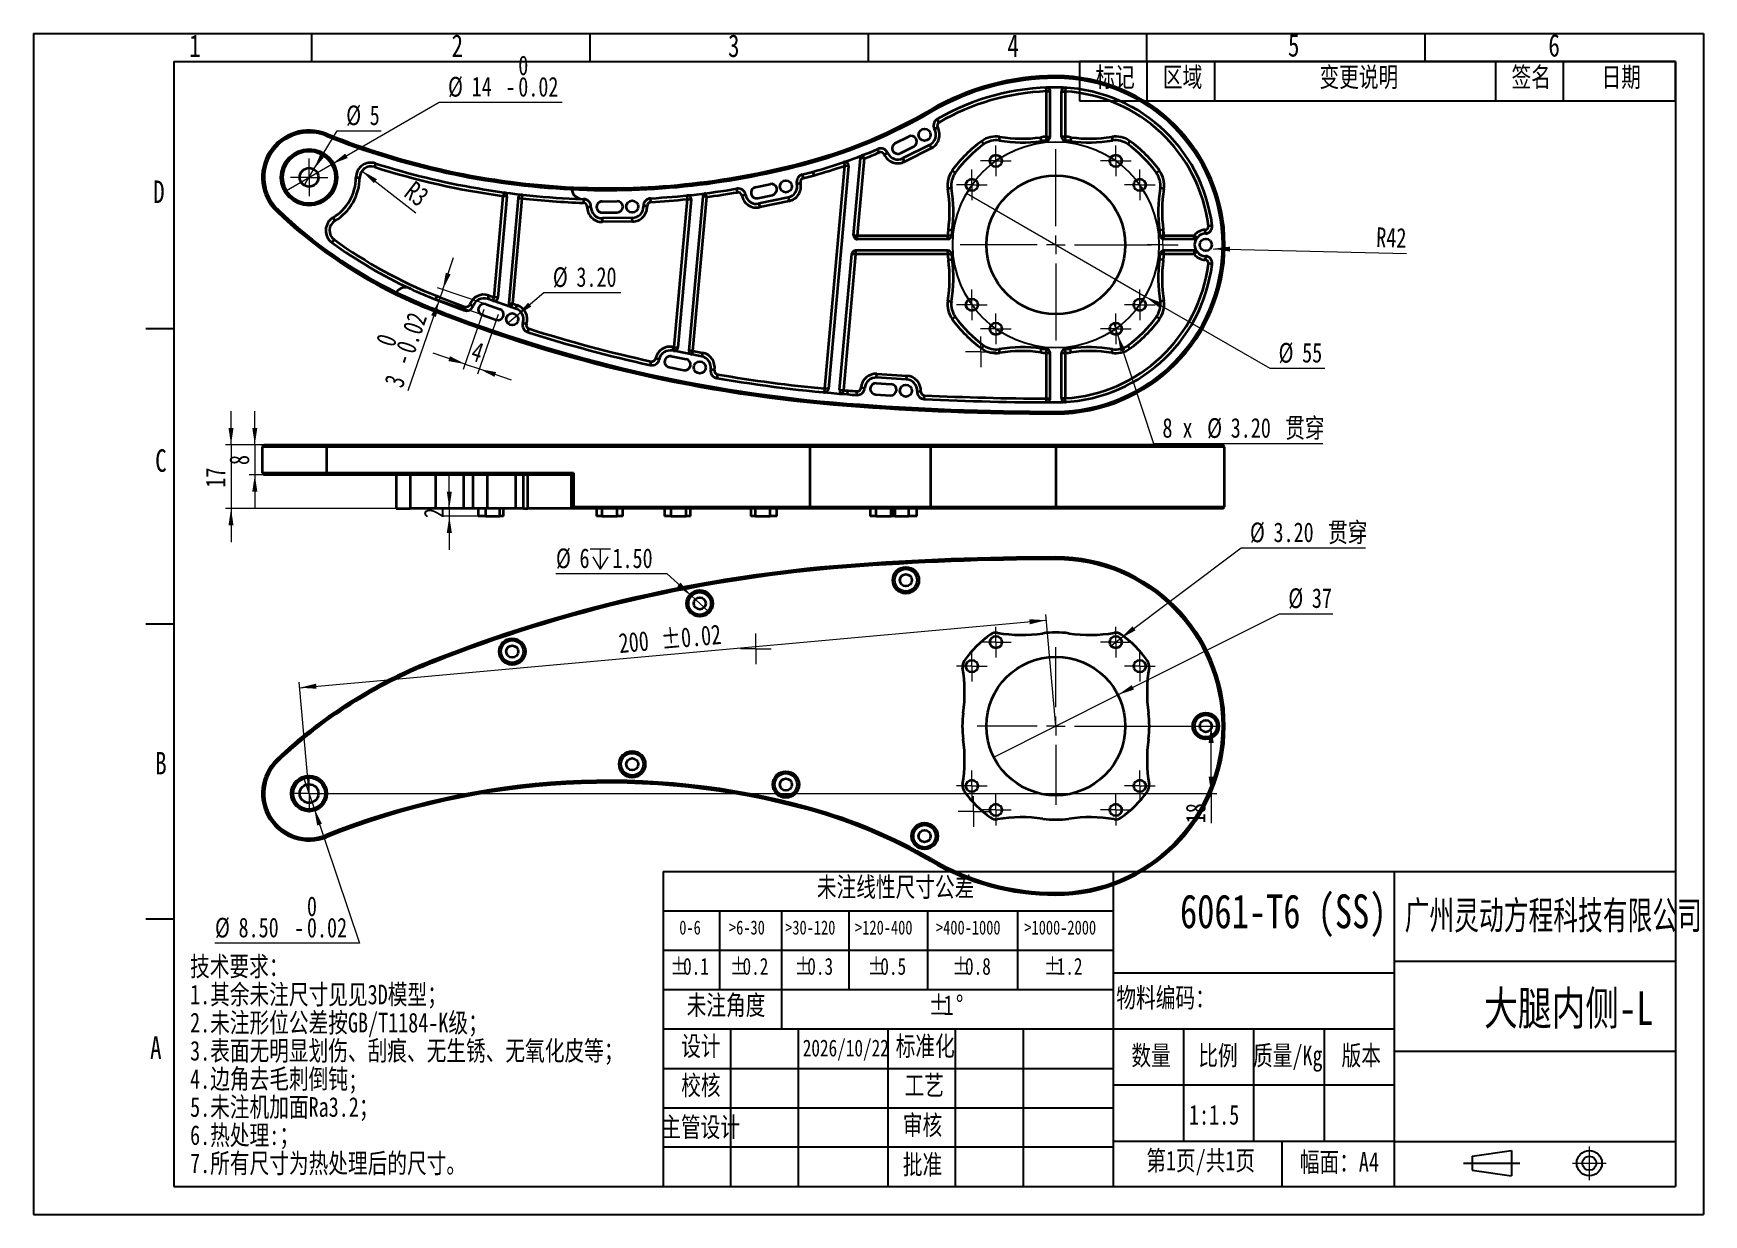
# Model space of a CAD drawing. Header units: millimetres. Extents: x 0 to 297, y 0 to 210.
import ezdxf

# ---------------------------------------------------------------- set-up
doc = ezdxf.new("R2010")
doc.units = ezdxf.units.MM
doc.linetypes.add('SLD-中心线', pattern=[34.29, 30.48, -1.27, 1.27, -1.27])
doc.linetypes.add('SLD-实线', pattern=[0])
for name, color, linetype in [('中心线层', 1, 'SLD-中心线'), ('尺寸线层', 83, 'SLD-实线'), ('文本', 7, 'SLD-实线')]:
    doc.layers.add(name, color=color, linetype=linetype)
doc.layers.add('粗实线层', color=7, linetype='SLD-实线', lineweight=35)
doc.styles.add('SLDTEXTSTYLE0', font='长仿宋体', dxfattribs={"bigfont": 'bigfont'})
doc.styles.add('SLDTEXTSTYLE1', font='长仿宋体')
doc.styles.add('SLDTEXTSTYLE2', font='长仿宋体')
doc.styles.add('SLDTEXTSTYLE3', font='长仿宋体', dxfattribs={"width": 0.880888, "bigfont": 'bigfont'})
doc.dimstyles.new('SLDDIMSTYLE0', dxfattribs={"dimtxt": 3.5, "dimasz": 3, "dimexe": 0, "dimexo": 0.0625, "dimgap": 0.875, "dimtad": 2, "dimlfac": 1.5, "dimrnd": 1e-09, "dimzin": 12, "dimdsep": 46, "dimtxsty": 'SLDTEXTSTYLE2', "dimsah": 1, "dimcen": 0.09, "dimadec": 0, "dimazin": 3, "dimtfac": 1, "dimtmove": 0, "dimatfit": 0, "dimfxl": 0, "dimfrac": 2, "dimtolj": 1, "dimtzin": 12, "dimarcsym": 0})
doc.dimstyles.new('SLDDIMSTYLE1', dxfattribs={"dimtxt": 3.5, "dimasz": 3, "dimexe": 0, "dimexo": 0.0625, "dimgap": 0.875, "dimtad": 0, "dimtih": 1, "dimtoh": 1, "dimlfac": 1.5, "dimrnd": 1e-09, "dimzin": 12, "dimdsep": 46, "dimtxsty": 'SLDTEXTSTYLE2', "dimblk1": 'NONE', "dimsah": 1, "dimcen": 0, "dimadec": 0, "dimazin": 3, "dimtfac": 1, "dimtmove": 0, "dimatfit": 3, "dimldrblk": 'NONE', "dimfxl": 0, "dimfrac": 2, "dimtolj": 1, "dimtzin": 12, "dimarcsym": 0})
doc.dimstyles.new('SLDDIMSTYLE10', dxfattribs={"dimtxt": 3.5, "dimasz": 3, "dimexe": 0, "dimexo": 0.0625, "dimgap": 0.875, "dimtad": 2, "dimlfac": 1.5, "dimrnd": 1e-09, "dimzin": 12, "dimdsep": 46, "dimtxsty": 'SLDTEXTSTYLE2', "dimblk1": 'NONE', "dimsah": 1, "dimcen": 0, "dimadec": 0, "dimazin": 3, "dimtol": 1, "dimtm": 0.02, "dimtfac": 1, "dimtmove": 0, "dimatfit": 3, "dimldrblk": 'NONE', "dimfxl": 0, "dimfrac": 2, "dimtolj": 1, "dimarcsym": 0})
doc.dimstyles.new('SLDDIMSTYLE11', dxfattribs={"dimtxt": 3.5, "dimasz": 3, "dimexe": 0, "dimexo": 0.0625, "dimgap": 0.875, "dimtad": 2, "dimlfac": 1.5, "dimrnd": 1e-09, "dimzin": 12, "dimdsep": 46, "dimtxsty": 'SLDTEXTSTYLE2', "dimsah": 1, "dimcen": 0, "dimadec": 0, "dimazin": 3, "dimtfac": 1, "dimtofl": 0, "dimtmove": 0, "dimatfit": 3, "dimfxl": 0, "dimfrac": 2, "dimtolj": 1, "dimtzin": 12, "dimarcsym": 0})
doc.dimstyles.new('SLDDIMSTYLE2', dxfattribs={"dimtxt": 3.5, "dimasz": 3, "dimexe": 0, "dimexo": 0.0625, "dimgap": 0.875, "dimtad": 2, "dimlfac": 1.5, "dimrnd": 1e-09, "dimzin": 12, "dimdsep": 46, "dimtxsty": 'SLDTEXTSTYLE2', "dimsah": 1, "dimcen": 0.09, "dimadec": 0, "dimazin": 3, "dimtol": 1, "dimtp": 0.02, "dimtm": 0.02, "dimtfac": 1, "dimtofl": 0, "dimtmove": 0, "dimatfit": 3, "dimfxl": 0, "dimfrac": 2, "dimtolj": 1, "dimarcsym": 0})
doc.dimstyles.new('SLDDIMSTYLE3', dxfattribs={"dimtxt": 3.5, "dimasz": 3, "dimexe": 0, "dimexo": 0.0625, "dimgap": 0.875, "dimtad": 2, "dimlfac": 1.5, "dimrnd": 1e-09, "dimzin": 4, "dimdsep": 46, "dimtxsty": 'SLDTEXTSTYLE2', "dimblk1": 'NONE', "dimsah": 1, "dimcen": 0, "dimadec": 0, "dimazin": 1, "dimtol": 1, "dimtm": 0.02, "dimtfac": 1, "dimtmove": 0, "dimatfit": 3, "dimldrblk": 'NONE', "dimfxl": 0, "dimfrac": 2, "dimtolj": 1, "dimarcsym": 0})
doc.dimstyles.new('SLDDIMSTYLE4', dxfattribs={"dimtxt": 3.5, "dimasz": 3, "dimexe": 0, "dimexo": 0.0625, "dimgap": 0.875, "dimtad": 2, "dimlfac": 1.5, "dimrnd": 1e-09, "dimzin": 12, "dimdsep": 46, "dimtxsty": 'SLDTEXTSTYLE2', "dimsah": 1, "dimcen": 0.09, "dimadec": 0, "dimazin": 3, "dimtfac": 1, "dimtofl": 0, "dimtmove": 0, "dimatfit": 3, "dimfxl": 0, "dimfrac": 2, "dimtolj": 1, "dimtzin": 12, "dimarcsym": 0})
doc.dimstyles.new('SLDDIMSTYLE5', dxfattribs={"dimtxt": 3.5, "dimasz": 3, "dimexe": 0, "dimexo": 0.0625, "dimgap": 0.875, "dimtad": 2, "dimlfac": 1.5, "dimrnd": 1e-09, "dimzin": 12, "dimdsep": 46, "dimtxsty": 'SLDTEXTSTYLE2', "dimblk1": 'NONE', "dimsah": 1, "dimcen": 0, "dimadec": 0, "dimazin": 3, "dimtfac": 1, "dimtmove": 0, "dimatfit": 3, "dimldrblk": 'NONE', "dimfxl": 0, "dimfrac": 2, "dimtolj": 1, "dimtzin": 12, "dimarcsym": 0})
doc.dimstyles.new('SLDDIMSTYLE6', dxfattribs={"dimtxt": 3.5, "dimasz": 3, "dimexe": 0, "dimexo": 0.0625, "dimgap": 0.875, "dimtad": 0, "dimtih": 1, "dimtoh": 1, "dimlfac": 1.5, "dimrnd": 1e-09, "dimzin": 4, "dimdsep": 46, "dimtxsty": 'SLDTEXTSTYLE2', "dimblk1": 'NONE', "dimsah": 1, "dimcen": 0, "dimadec": 0, "dimazin": 1, "dimtfac": 1, "dimtmove": 0, "dimatfit": 3, "dimldrblk": 'NONE', "dimfxl": 0, "dimfrac": 2, "dimtolj": 1, "dimtzin": 12, "dimarcsym": 0})
doc.dimstyles.new('SLDDIMSTYLE7', dxfattribs={"dimtxt": 3.5, "dimasz": 3, "dimexe": 0, "dimexo": 0.0625, "dimgap": 0.875, "dimtad": 2, "dimlfac": 1.5, "dimrnd": 1e-09, "dimzin": 12, "dimdsep": 46, "dimtxsty": 'SLDTEXTSTYLE2', "dimsah": 1, "dimcen": 0, "dimadec": 0, "dimazin": 3, "dimtfac": 1, "dimtofl": 0, "dimtmove": 0, "dimatfit": 3, "dimfxl": 0, "dimfrac": 2, "dimtolj": 1, "dimtzin": 12, "dimarcsym": 0})
doc.dimstyles.new('SLDDIMSTYLE8', dxfattribs={"dimtxt": 3.5, "dimasz": 3, "dimexe": 0, "dimexo": 0.0625, "dimgap": 0.875, "dimtad": 2, "dimlfac": 1.5, "dimrnd": 1e-09, "dimzin": 12, "dimdsep": 46, "dimtxsty": 'SLDTEXTSTYLE2', "dimsah": 1, "dimcen": 0.09, "dimadec": 0, "dimazin": 3, "dimtol": 1, "dimtm": 0.02, "dimtfac": 1, "dimtmove": 0, "dimatfit": 0, "dimfxl": 0, "dimfrac": 2, "dimtolj": 1, "dimarcsym": 0})
doc.dimstyles.new('SLDDIMSTYLE9', dxfattribs={"dimtxt": 3.5, "dimasz": 3, "dimexe": 0, "dimexo": 0.0625, "dimgap": 0.875, "dimtad": 2, "dimlfac": 1.5, "dimrnd": 1e-09, "dimzin": 4, "dimdsep": 46, "dimtxsty": 'SLDTEXTSTYLE2', "dimblk1": 'NONE', "dimsah": 1, "dimcen": 0, "dimadec": 0, "dimazin": 1, "dimtfac": 1, "dimtmove": 0, "dimatfit": 3, "dimldrblk": 'NONE', "dimfxl": 0, "dimfrac": 2, "dimtolj": 1, "dimtzin": 12, "dimarcsym": 0})

msp = doc.modelspace()

# ---------------------------------------------------------------- texts
at = {"layer": '文本', "linetype": 'SLD-实线', "lineweight": 18}
for s, insert, char_height, attachment_point, style in [('1', (27.7205, 209.8118), 4, 1, 'SLDTEXTSTYLE1'), ('2', (74.3597, 209.8118), 4, 1, 'SLDTEXTSTYLE1'), ('3', (123.5176, 209.8118), 4, 1, 'SLDTEXTSTYLE1'), ('4', (173.1919, 209.8118), 4, 1, 'SLDTEXTSTYLE1'), ('5', (223.0885, 209.8869), 4, 1, 'SLDTEXTSTYLE1'), ('6', (269.4005, 209.8869), 4, 1, 'SLDTEXTSTYLE1'), ('D', (21.2937, 183.851), 4, 1, 'SLDTEXTSTYLE1'), ('C', (21.6612, 136.0618), 4, 1, 'SLDTEXTSTYLE1'), ('B', (21.6612, 82.2545), 4, 1, 'SLDTEXTSTYLE1'), ('6061-T6 (SS)', (222.2572, 56.9221), 6, 2, 'SLDTEXTSTYLE2'), ('广州灵动方程科技有限公司', (243.8452, 55.7191), 5, 1, 'SLDTEXTSTYLE3'), ('技术要求：', (27.8644, 45.8841), 3.5, 1, 'SLDTEXTSTYLE0'), ('1.其余未注尺寸见见3D模型；', (27.8644, 40.8841), 3.5, 1, 'SLDTEXTSTYLE0'), ('物料编码：', (192.5793, 40.3195), 3.5, 1, 'SLDTEXTSTYLE0'), ('大腿内侧-L', (273.0235, 39.7104), 6, 2, 'SLDTEXTSTYLE0'), ('2.未注形位公差按GB/T1184-K级；', (27.8644, 35.8841), 3.5, 1, 'SLDTEXTSTYLE0'), ('A', (20.7491, 31.6776), 4, 1, 'SLDTEXTSTYLE1'), ('3.表面无明显划伤、刮痕、无生锈、无氧化皮等；', (27.8644, 30.8841), 3.5, 1, 'SLDTEXTSTYLE0'), ('设计', (115.195, 31.7209), 3.5, 1, 'SLDTEXTSTYLE0'), ('2026/10/22', (136.8093, 31.1194), 3, 1, 'SLDTEXTSTYLE2'), ('标准化', (153.3357, 31.7209), 3.5, 1, 'SLDTEXTSTYLE0'), ('数量', (195.2585, 30.0414), 3.5, 1, 'SLDTEXTSTYLE0'), ('比例', (207.1525, 30.0414), 3.5, 1, 'SLDTEXTSTYLE0'), ('质量/Kg', (216.882, 30.0414), 3.5, 1, 'SLDTEXTSTYLE0'), ('版本', (232.6177, 30.0414), 3.5, 1, 'SLDTEXTSTYLE0'), ('4.边角去毛刺倒钝;', (27.8644, 25.8841), 3.5, 1, 'SLDTEXTSTYLE0'), ('校核', (115.195, 24.7386), 3.5, 1, 'SLDTEXTSTYLE0'), ('工艺', (154.9107, 24.7386), 3.5, 1, 'SLDTEXTSTYLE0'), ('5.未注机加面Ra3.2；', (27.8644, 20.8841), 3.5, 1, 'SLDTEXTSTYLE0'), ('主管设计', (111.6497, 17.3105), 3.5, 1, 'SLDTEXTSTYLE0'), ('审核', (154.6003, 17.6531), 3.5, 1, 'SLDTEXTSTYLE0'), ('1:1.5', (205.4945, 19.4971), 3.5, 1, 'SLDTEXTSTYLE2'), ('6.热处理:；', (27.8644, 15.8841), 3.5, 1, 'SLDTEXTSTYLE0'), ('第1页/共1页', (197.8882, 11.3599), 3.5, 1, 'SLDTEXTSTYLE0'), ('7.所有尺寸为热处理后的尺寸。', (27.8644, 10.8841), 3.5, 1, 'SLDTEXTSTYLE0'), ('批准', (154.6003, 10.6499), 3.5, 1, 'SLDTEXTSTYLE0'), ('幅面：A4', (225.1925, 11.1165), 3.5, 1, 'SLDTEXTSTYLE0')]:
    msp.add_mtext(s, dxfattribs=dict(at, insert=insert, char_height=char_height, attachment_point=attachment_point, style=style))

# ---------------------------------------------------------------- blocks, each defined once
blk = doc.blocks.new('SW_TABLEANNOTATION_0')
at = {"color": 0}
for p, q in [((0, 0), (0, -7)), ((0, 0), (12, 0)), ((0, 0), (0, -7)), ((106, 0), (0, 0)), ((12, 0), (12, -7)), ((12, 0), (24, 0)), ((24, 0), (24, -7)), ((24, 0), (74, 0)), ((74, 0), (74, -7)), ((74, 0), (86, 0)), ((86, 0), (86, -7)), ((86, 0), (106, 0)), ((106, 0), (106, -7)), ((106, -7), (106, 0)), ((0, -7), (12, -7)), ((0, -7), (106, -7)), ((12, -7), (24, -7)), ((24, -7), (74, -7)), ((74, -7), (86, -7)), ((86, -7), (106, -7))]:
    blk.add_line(p, q, dxfattribs=at)
at = {"color": 0, "char_height": 3.5, "attachment_point": 1, "style": 'SLDTEXTSTYLE0'}
for s, insert in [('标记', (2.85, -1.01)), ('区域', (14.85, -1.01)), ('变更说明', (42.7, -1.01)), ('签名', (76.85, -1.01)), ('日期', (92.85, -1.01))]:
    blk.add_mtext(s, dxfattribs=dict(at, insert=insert))
blk = doc.blocks.new('SW_TABLEANNOTATION_1')
at = {"color": 0}
for p, q in [((0, 0), (0, -7)), ((0, 0), (5, 0)), ((5, 0), (10, 0)), ((10, 0), (21, 0)), ((21, 0), (33, 0)), ((33, 0), (47, 0)), ((47, 0), (63, 0)), ((63, 0), (80, 0)), ((80, 0), (80, -7)), ((0, -7), (0, -14)), ((0, -7), (5, -7)), ((5, -7), (10, -7)), ((10, -7), (10, -14)), ((10, -7), (21, -7)), ((21, -7), (21, -14)), ((21, -7), (33, -7)), ((33, -7), (33, -14)), ((33, -7), (47, -7)), ((47, -7), (47, -14)), ((47, -7), (63, -7)), ((63, -7), (63, -14)), ((63, -7), (80, -7)), ((80, -7), (80, -14)), ((0, -14), (0, -21)), ((0, -14), (5, -14)), ((5, -14), (10, -14)), ((10, -14), (10, -21)), ((10, -14), (21, -14)), ((21, -14), (21, -21)), ((21, -14), (33, -14)), ((33, -14), (33, -21)), ((33, -14), (47, -14)), ((47, -14), (47, -21)), ((47, -14), (63, -14)), ((63, -14), (63, -21)), ((63, -14), (80, -14)), ((80, -14), (80, -21)), ((0, -21), (0, -28)), ((0, -21), (5, -21)), ((5, -21), (10, -21)), ((10, -21), (21, -21)), ((21, -21), (21, -28)), ((21, -21), (21, -28)), ((21, -21), (33, -21)), ((33, -21), (47, -21)), ((47, -21), (63, -21)), ((63, -21), (80, -21)), ((80, -21), (80, -28)), ((0, -28), (5, -28)), ((5, -28), (10, -28)), ((10, -28), (21, -28)), ((21, -28), (33, -28)), ((33, -28), (47, -28)), ((47, -28), (63, -28)), ((63, -28), (80, -28))]:
    blk.add_line(p, q, dxfattribs=at)
at = {"color": 0, "attachment_point": 1}
for s, insert, char_height, style in [('未注线性尺寸公差', (27.32, -1.01), 3.5, 'SLDTEXTSTYLE0'), ('0-6', (2.85, -8.72), 2.5, 'SLDTEXTSTYLE2'), ('>6-30', (11.69, -8.72), 2.5, 'SLDTEXTSTYLE2'), ('>30-120', (21.68, -8.72), 2.5, 'SLDTEXTSTYLE2'), ('>120-400', (34.12, -8.72), 2.5, 'SLDTEXTSTYLE2'), ('>400-1000', (48.5, -8.72), 2.5, 'SLDTEXTSTYLE2'), ('>1000-2000', (64.22, -8.72), 2.5, 'SLDTEXTSTYLE2'), ('%%p', (1.25, -15.37), 3, 'SLDTEXTSTYLE2'), ('0.1', (3.52, -15.37), 3, 'SLDTEXTSTYLE2'), ('%%p', (11.84, -15.37), 3, 'SLDTEXTSTYLE2'), ('0.2', (14.1, -15.37), 3, 'SLDTEXTSTYLE2'), ('%%p', (23.34, -15.37), 3, 'SLDTEXTSTYLE2'), ('0.3', (25.61, -15.37), 3, 'SLDTEXTSTYLE2'), ('%%p', (36.34, -15.37), 3, 'SLDTEXTSTYLE2'), ('0.5', (38.6, -15.37), 3, 'SLDTEXTSTYLE2'), ('%%p', (51.4, -15.37), 3, 'SLDTEXTSTYLE2'), ('0.8', (53.66, -15.37), 3, 'SLDTEXTSTYLE2'), ('%%p', (67.69, -15.37), 3, 'SLDTEXTSTYLE2'), ('1.2', (69.96, -15.37), 3, 'SLDTEXTSTYLE2'), ('未注角度', (4.16, -22.01), 3.5, 'SLDTEXTSTYLE0'), ('%%p', (47.19, -22.01), 3.5, 'SLDTEXTSTYLE2'), ('1', (49.84, -22.01), 3.5, 'SLDTEXTSTYLE2'), ('%%d', (52.04, -22.01), 3.5, 'SLDTEXTSTYLE2')]:
    blk.add_mtext(s, dxfattribs=dict(at, insert=insert, char_height=char_height, style=style))
blk = doc.blocks.new('_D')
at = {"layer": '尺寸线层', "linetype": 'SLD-实线', "lineweight": 18}
for p, q in [((39.37, 136.86), (39.37, 142.86)), ((41.02, 136.86), (38.37, 136.86)), ((39.37, 136.86), (39.37, 131.53)), ((41.02, 131.53), (38.37, 131.53)), ((39.37, 131.53), (39.37, 125.53))]:
    blk.add_line(p, q, dxfattribs=at)
for points in [[(39.37, 136.86), (39.82, 139.86), (38.92, 139.86)], [(39.37, 131.53), (38.92, 128.53), (39.82, 128.53)]]:
    blk.add_solid(points, dxfattribs=at)
at = {"layer": '尺寸线层', "linetype": 'SLD-实线', "lineweight": 18, "insert": (34.86, 133.26), "char_height": 3.5, "attachment_point": 1, "rotation": 90, "style": 'SLDTEXTSTYLE2'}
blk.add_mtext('8', dxfattribs=at)
blk = doc.blocks.new('_D_1')
at = {"layer": '尺寸线层', "linetype": 'SLD-实线', "lineweight": 18}
for p, q in [((35.14, 136.86), (35.14, 142.86)), ((41.02, 136.86), (34.14, 136.86)), ((35.14, 136.86), (35.14, 125.53)), ((64.52, 125.53), (34.14, 125.53)), ((35.14, 125.53), (35.14, 119.53))]:
    blk.add_line(p, q, dxfattribs=at)
for points in [[(35.14, 136.86), (35.59, 139.86), (34.69, 139.86)], [(35.14, 125.53), (34.69, 122.53), (35.59, 122.53)]]:
    blk.add_solid(points, dxfattribs=at)
at = {"layer": '尺寸线层', "linetype": 'SLD-实线', "lineweight": 18, "insert": (30.63, 129.24), "char_height": 3.5, "attachment_point": 1, "rotation": 90, "style": 'SLDTEXTSTYLE2'}
blk.add_mtext('17', dxfattribs=at)
blk = doc.blocks.new('_D_2')
at = {"layer": '尺寸线层', "linetype": 'SLD-实线', "lineweight": 18}
for p, q in [((73.96, 125.53), (73.96, 131.53)), ((80.75, 125.53), (72.96, 125.53)), ((73.96, 125.53), (73.96, 124.19)), ((80.43, 124.19), (72.96, 124.19)), ((73.96, 124.19), (73.96, 118.19))]:
    blk.add_line(p, q, dxfattribs=at)
for points in [[(73.96, 125.53), (74.41, 128.53), (73.51, 128.53)], [(73.96, 124.19), (73.51, 121.19), (74.41, 121.19)]]:
    blk.add_solid(points, dxfattribs=at)
at = {"layer": '尺寸线层', "linetype": 'SLD-实线', "lineweight": 18, "insert": (69.44, 123.85), "char_height": 3.5, "attachment_point": 1, "rotation": 90, "style": 'SLDTEXTSTYLE2'}
blk.add_mtext('2', dxfattribs=at)
blk = doc.blocks.new('SW_SYMBOL_HOLE_DEPTH')
at = {"layer": '尺寸线层', "color": 0, "linetype": 'SLD-实线', "lineweight": 18}
for p, q in [((0, 875), (800, 875)), ((400, 875), (400, 75)), ((100, 555), (400, 75)), ((700, 555), (400, 75))]:
    blk.add_line(p, q, dxfattribs=at)
blk = doc.blocks.new('_D_3')
at = {"layer": '尺寸线层', "linetype": 'SLD-实线', "lineweight": 18}
for p, q in [((112.67, 113.94), (92.92, 113.94)), ((117, 110), (112.67, 113.94)), ((119.96, 107.31), (117, 110))]:
    blk.add_line(p, q, dxfattribs=at)
blk.add_solid([(117, 110), (115.08, 112.36), (114.48, 111.69)], dxfattribs=at)
at = {"layer": '尺寸线层', "linetype": 'SLD-实线', "lineweight": 18, "xscale": 0.004511737089201878, "yscale": 0.004511737089201878, "zscale": 0.004511737089201878}
blk.add_blockref('SW_SYMBOL_HOLE_DEPTH', (99, 114.42), dxfattribs=at)
at = {"layer": '尺寸线层', "linetype": 'SLD-实线', "lineweight": 18, "char_height": 3.5, "attachment_point": 1, "style": 'SLDTEXTSTYLE2'}
for s, insert in [('%%c', (92.92, 118.43)), ('6', (97.11, 118.45)), ('1.50', (102.97, 118.45))]:
    blk.add_mtext(s, dxfattribs=dict(at, insert=insert))
blk = doc.blocks.new('_None')
blk = doc.blocks.new('_D_4')
at = {"layer": '尺寸线层', "linetype": 'SLD-实线', "lineweight": 18}
for p, q in [((47.32, 93.67), (180.11, 105.67)), ((181.81, 86.86), (180.02, 106.66)), ((49.02, 74.86), (47.23, 94.66))]:
    blk.add_line(p, q, dxfattribs=at)
for points in [[(180.11, 105.67), (177.08, 105.85), (177.17, 104.95)], [(47.32, 93.67), (50.35, 93.49), (50.27, 94.39)]]:
    blk.add_solid(points, dxfattribs=at)
at = {"layer": '尺寸线层', "linetype": 'SLD-实线', "lineweight": 18, "char_height": 3.5, "attachment_point": 1, "rotation": 5.1636, "style": 'SLDTEXTSTYLE2'}
for s, insert in [(' ±0.02', (109.67, 103.83)), ('200', (103.93, 103.31))]:
    blk.add_mtext(s, dxfattribs=dict(at, insert=insert))
blk = doc.blocks.new('_D_5')
at = {"layer": '尺寸线层', "linetype": 'SLD-实线', "lineweight": 18}
for p, q in [((48.11, 77.54), (49.93, 72.17)), ((49.93, 72.17), (58.01, 48.26)), ((58.01, 48.26), (32.29, 48.26))]:
    blk.add_line(p, q, dxfattribs=at)
blk.add_solid([(49.93, 72.17), (50.46, 69.19), (51.31, 69.48)], dxfattribs=at)
at = {"layer": '尺寸线层', "linetype": 'SLD-实线', "lineweight": 18, "char_height": 3.5, "attachment_point": 1, "style": 'SLDTEXTSTYLE2'}
for s, insert in [('0', (48.64, 56.57)), ('%%c', (32.29, 52.77)), ('8.50', (36.48, 52.79)), ('-', (46.38, 52.77)), ('0.02', (48.64, 52.77))]:
    blk.add_mtext(s, dxfattribs=dict(at, insert=insert))
blk = doc.blocks.new('_D_6')
at = {"layer": '尺寸线层', "linetype": 'SLD-实线', "lineweight": 18}
for p, q in [((195.81, 86.86), (210.43, 86.86)), ((209.43, 74.86), (209.43, 86.86)), ((52.35, 74.86), (210.43, 74.86)), ((209.43, 74.86), (209.43, 69.57))]:
    blk.add_line(p, q, dxfattribs=at)
for points in [[(209.43, 86.86), (208.98, 83.86), (209.88, 83.86)], [(209.43, 74.86), (209.88, 77.86), (208.98, 77.86)]]:
    blk.add_solid(points, dxfattribs=at)
at = {"layer": '尺寸线层', "linetype": 'SLD-实线', "lineweight": 18, "insert": (204.92, 69.57), "char_height": 3.5, "attachment_point": 1, "rotation": 90, "style": 'SLDTEXTSTYLE2'}
blk.add_mtext('18', dxfattribs=at)
blk = doc.blocks.new('_D_7')
at = {"layer": '尺寸线层', "linetype": 'SLD-实线', "lineweight": 18}
for p, q in [((192.83, 92.39), (221.56, 106.83)), ((221.56, 106.83), (231.04, 106.83)), ((170.79, 81.32), (192.83, 92.39))]:
    blk.add_line(p, q, dxfattribs=at)
blk.add_solid([(192.83, 92.39), (195.72, 93.34), (195.31, 94.14)], dxfattribs=at)
at = {"layer": '尺寸线层', "linetype": 'SLD-实线', "lineweight": 18, "char_height": 3.5, "attachment_point": 1, "style": 'SLDTEXTSTYLE2'}
for s, insert in [('%%c', (223.15, 111.34)), ('37', (227.34, 111.36))]:
    blk.add_mtext(s, dxfattribs=dict(at, insert=insert))
blk = doc.blocks.new('_D_8')
at = {"layer": '尺寸线层', "linetype": 'SLD-实线', "lineweight": 18}
for p, q in [((193.31, 102.42), (214.75, 118.55)), ((214.75, 118.55), (236.9, 118.55)), ((191.61, 101.14), (193.31, 102.42))]:
    blk.add_line(p, q, dxfattribs=at)
blk.add_solid([(193.31, 102.42), (195.98, 103.87), (195.44, 104.59)], dxfattribs=at)
at = {"layer": '尺寸线层', "linetype": 'SLD-实线', "lineweight": 18, "char_height": 3.5, "attachment_point": 1}
for s, insert, style in [('%%c', (216.33, 123.04), 'SLDTEXTSTYLE2'), ('3.20', (220.52, 123.06), 'SLDTEXTSTYLE2'), (' 贯穿', (228.43, 123.06), 'SLDTEXTSTYLE0')]:
    blk.add_mtext(s, dxfattribs=dict(at, insert=insert, style=style))
blk = doc.blocks.new('SW_CENTERMARKSYMBOL_0')
at = {"layer": '中心线层', "color": 0, "linetype": 'SLD-中心线', "lineweight": 18}
for p, q in [((-1.67, 0), (-2.73, 0)), ((0, 0), (-1.67, 0)), ((0, 1.67), (0, 2.73)), ((0, 0), (0, 1.67)), ((0, 0), (0, -1.67)), ((0, 0), (1.67, 0)), ((1.67, 0), (2.73, 0)), ((0, -1.67), (0, -2.73))]:
    blk.add_line(p, q, dxfattribs=at)
blk = doc.blocks.new('SW_CENTERMARKSYMBOL_1')
at = {"layer": '中心线层', "color": 0, "linetype": 'SLD-中心线', "lineweight": 18}
for p, q in [((-1.67, 0), (-2.73, 0)), ((0, 0), (-1.67, 0)), ((0, 1.67), (0, 2.73)), ((0, 0), (0, 1.67)), ((0, 0), (0, -1.67)), ((0, 0), (1.67, 0)), ((1.67, 0), (2.73, 0)), ((0, -1.67), (0, -2.73))]:
    blk.add_line(p, q, dxfattribs=at)
blk = doc.blocks.new('SW_CENTERMARKSYMBOL_2')
at = {"layer": '中心线层', "color": 0, "linetype": 'SLD-中心线', "lineweight": 18}
for p, q in [((0, 1.67), (0, 3.33)), ((-1.67, 0), (-3.33, 0)), ((0, 0), (-1.67, 0)), ((0, 0), (0, 1.67)), ((0, 0), (0, -1.67)), ((0, 0), (1.67, 0)), ((1.67, 0), (3.33, 0)), ((0, -1.67), (0, -3.33))]:
    blk.add_line(p, q, dxfattribs=at)
blk = doc.blocks.new('SW_CENTERMARKSYMBOL_3')
at = {"layer": '中心线层', "color": 0, "linetype": 'SLD-中心线', "lineweight": 18}
for p, q in [((-1.67, 0), (-2.73, 0)), ((0, 0), (-1.67, 0)), ((0, 1.67), (0, 2.73)), ((0, 0), (0, 1.67)), ((0, 0), (0, -1.67)), ((0, 0), (1.67, 0)), ((1.67, 0), (2.73, 0)), ((0, -1.67), (0, -2.73))]:
    blk.add_line(p, q, dxfattribs=at)
blk = doc.blocks.new('SW_CENTERMARKSYMBOL_4')
at = {"layer": '中心线层', "color": 0, "linetype": 'SLD-中心线', "lineweight": 18}
for p, q in [((-1.67, 0), (-2.73, 0)), ((0, 0), (-1.67, 0)), ((0, 1.67), (0, 2.73)), ((0, 0), (0, 1.67)), ((0, 0), (0, -1.67)), ((0, 0), (1.67, 0)), ((1.67, 0), (2.73, 0)), ((0, -1.67), (0, -2.73))]:
    blk.add_line(p, q, dxfattribs=at)
blk = doc.blocks.new('SW_CENTERMARKSYMBOL_5')
at = {"layer": '中心线层', "color": 0, "linetype": 'SLD-中心线', "lineweight": 18}
for p, q in [((-1.67, 0), (-2.73, 0)), ((0, 0), (-1.67, 0)), ((0, 1.67), (0, 2.73)), ((0, 0), (0, 1.67)), ((0, 0), (0, -1.67)), ((0, 0), (1.67, 0)), ((1.67, 0), (2.73, 0)), ((0, -1.67), (0, -2.73))]:
    blk.add_line(p, q, dxfattribs=at)
blk = doc.blocks.new('SW_CENTERMARKSYMBOL_6')
at = {"layer": '中心线层', "color": 0, "linetype": 'SLD-中心线', "lineweight": 18}
for p, q in [((-1.67, 0), (-2.73, 0)), ((0, 0), (-1.67, 0)), ((0, 1.67), (0, 2.73)), ((0, 0), (0, 1.67)), ((0, 0), (0, -1.67)), ((0, 0), (1.67, 0)), ((1.67, 0), (2.73, 0)), ((0, -1.67), (0, -2.73))]:
    blk.add_line(p, q, dxfattribs=at)
blk = doc.blocks.new('SW_CENTERMARKSYMBOL_7')
at = {"layer": '中心线层', "color": 0, "linetype": 'SLD-中心线', "lineweight": 18}
for p, q in [((-1.67, 0), (-2.73, 0)), ((0, 0), (-1.67, 0)), ((0, 1.67), (0, 2.73)), ((0, 0), (0, 1.67)), ((0, 0), (0, -1.67)), ((0, 0), (1.67, 0)), ((1.67, 0), (2.73, 0)), ((0, -1.67), (0, -2.73))]:
    blk.add_line(p, q, dxfattribs=at)
blk = doc.blocks.new('SW_CENTERMARKSYMBOL_8')
at = {"layer": '中心线层', "color": 0, "linetype": 'SLD-中心线', "lineweight": 18}
for p, q in [((-1.67, 0), (-2.73, 0)), ((0, 0), (-1.67, 0)), ((0, 1.67), (0, 2.73)), ((0, 0), (0, 1.67)), ((0, 0), (0, -1.67)), ((0, 0), (1.67, 0)), ((1.67, 0), (2.73, 0)), ((0, -1.67), (0, -2.73))]:
    blk.add_line(p, q, dxfattribs=at)
blk = doc.blocks.new('SW_CENTERMARKSYMBOL_9')
at = {"layer": '中心线层', "color": 0, "linetype": 'SLD-中心线', "lineweight": 18}
for p, q in [((-1.67, 0), (-2.73, 0)), ((0, 0), (-1.67, 0)), ((0, 1.67), (0, 2.73)), ((0, 0), (0, 1.67)), ((0, 0), (0, -1.67)), ((0, 0), (1.67, 0)), ((1.67, 0), (2.73, 0)), ((0, -1.67), (0, -2.73))]:
    blk.add_line(p, q, dxfattribs=at)
blk = doc.blocks.new('SW_CENTERMARKSYMBOL_10')
at = {"layer": '中心线层', "color": 0, "linetype": 'SLD-中心线', "lineweight": 18}
for p, q in [((-1.67, 0), (-2.73, 0)), ((0, 0), (-1.67, 0)), ((0, 1.67), (0, 2.73)), ((0, 0), (0, 1.67)), ((0, 0), (0, -1.67)), ((0, 0), (1.67, 0)), ((1.67, 0), (2.73, 0)), ((0, -1.67), (0, -2.73))]:
    blk.add_line(p, q, dxfattribs=at)
blk = doc.blocks.new('SW_CENTERMARKSYMBOL_11')
at = {"layer": '中心线层', "color": 0, "linetype": 'SLD-中心线', "lineweight": 18}
for p, q in [((0, 3.33), (0, 14)), ((-3.33, 0), (-14, 0)), ((0, 0), (-1.67, 0)), ((0, 0), (0, 1.67)), ((0, 0), (0, -1.67)), ((0, 0), (1.67, 0)), ((3.33, 0), (14, 0)), ((0, -3.33), (0, -14))]:
    blk.add_line(p, q, dxfattribs=at)
blk = doc.blocks.new('_D_9')
at = {"layer": '尺寸线层', "linetype": 'SLD-实线', "lineweight": 18}
for p, q in [((165.94, 181.58), (197.69, 163.24)), ((197.69, 163.24), (219.84, 150.46)), ((219.84, 150.46), (229.64, 150.46))]:
    blk.add_line(p, q, dxfattribs=at)
blk.add_solid([(197.69, 163.24), (200.06, 161.35), (200.51, 162.13)], dxfattribs=at)
at = {"layer": '尺寸线层', "linetype": 'SLD-实线', "lineweight": 18, "char_height": 3.5, "attachment_point": 1, "style": 'SLDTEXTSTYLE2'}
for s, insert in [('%%c', (221.42, 154.97)), ('55', (225.61, 154.99))]:
    blk.add_mtext(s, dxfattribs=dict(at, insert=insert))
blk = doc.blocks.new('_D_10')
at = {"layer": '尺寸线层', "linetype": 'SLD-实线', "lineweight": 18}
for p, q in [((49.88, 185.84), (54.03, 192.68)), ((54.03, 192.68), (61.82, 192.68)), ((48.16, 182.98), (49.88, 185.84))]:
    blk.add_line(p, q, dxfattribs=at)
blk.add_solid([(49.88, 185.84), (51.82, 188.17), (51.05, 188.63)], dxfattribs=at)
at = {"layer": '尺寸线层', "linetype": 'SLD-实线', "lineweight": 18, "char_height": 3.5, "attachment_point": 1, "style": 'SLDTEXTSTYLE2'}
for s, insert in [('%%c', (55.62, 197.19)), ('5', (59.8, 197.21))]:
    blk.add_mtext(s, dxfattribs=dict(at, insert=insert))
blk = doc.blocks.new('_D_11')
at = {"layer": '尺寸线层', "linetype": 'SLD-实线', "lineweight": 18}
for p, q in [((192.12, 158.5), (192.79, 156.47)), ((192.79, 156.47), (199.18, 137.11)), ((199.18, 137.11), (229.29, 137.11))]:
    blk.add_line(p, q, dxfattribs=at)
blk.add_solid([(192.79, 156.47), (193.31, 153.48), (194.16, 153.76)], dxfattribs=at)
at = {"layer": '尺寸线层', "linetype": 'SLD-实线', "lineweight": 18, "char_height": 3.5, "attachment_point": 1}
for s, insert, style in [('8 x ', (200.77, 141.62), 'SLDTEXTSTYLE2'), ('%%c', (208.72, 141.59), 'SLDTEXTSTYLE2'), ('3.20', (212.91, 141.62), 'SLDTEXTSTYLE2'), (' 贯穿', (220.82, 141.62), 'SLDTEXTSTYLE0')]:
    blk.add_mtext(s, dxfattribs=dict(at, insert=insert, style=style))
blk = doc.blocks.new('_D_12')
at = {"layer": '尺寸线层', "linetype": 'SLD-实线', "lineweight": 18}
blk.add_line((209.8, 171.72), (244.16, 170.88), dxfattribs=at)
blk.add_solid([(209.8, 171.72), (212.79, 171.2), (212.81, 172.1)], dxfattribs=at)
at = {"layer": '尺寸线层', "linetype": 'SLD-实线', "lineweight": 18, "insert": (238.84, 175.52), "char_height": 3.5, "attachment_point": 1, "rotation": 358.59, "style": 'SLDTEXTSTYLE2'}
blk.add_mtext('R42', dxfattribs=at)
blk = doc.blocks.new('_D_13')
at = {"layer": '尺寸线层', "linetype": 'SLD-实线', "lineweight": 18}
for p, q in [((72.79, 164.47), (74.73, 170.14)), ((80.43, 161.85), (71.84, 164.79)), ((72.79, 164.47), (72.14, 162.58)), ((72.14, 162.58), (66.61, 146.45)), ((79.78, 159.95), (71.19, 162.9))]:
    blk.add_line(p, q, dxfattribs=at)
for points in [[(72.79, 164.47), (74.19, 167.16), (73.33, 167.45)], [(72.14, 162.58), (70.74, 159.88), (71.59, 159.59)]]:
    blk.add_solid(points, dxfattribs=at)
at = {"layer": '尺寸线层', "linetype": 'SLD-实线', "lineweight": 18, "char_height": 3.5, "attachment_point": 1, "rotation": 71.0623, "style": 'SLDTEXTSTYLE2'}
for s, insert in [('0.02', (64.41, 153.96)), ('0', (60.81, 155.19)), ('-', (63.68, 151.82)), ('3', (62.31, 147.92))]:
    blk.add_mtext(s, dxfattribs=dict(at, insert=insert))
blk = doc.blocks.new('_D_14')
at = {"layer": '尺寸线层', "linetype": 'SLD-实线', "lineweight": 18}
for p, q in [((80.1, 160.9), (76.45, 150.26)), ((82.62, 160.04), (78.97, 149.4)), ((76.78, 151.21), (71.1, 153.15)), ((76.78, 151.21), (79.3, 150.34)), ((79.3, 150.34), (84.97, 148.39))]:
    blk.add_line(p, q, dxfattribs=at)
for points in [[(76.78, 151.21), (74.08, 152.61), (73.79, 151.75)], [(79.3, 150.34), (81.99, 148.94), (82.28, 149.79)]]:
    blk.add_solid(points, dxfattribs=at)
at = {"layer": '尺寸线层', "linetype": 'SLD-实线', "lineweight": 18, "insert": (78.69, 155.32), "char_height": 3.5, "attachment_point": 1, "rotation": 341.0623, "style": 'SLDTEXTSTYLE2'}
blk.add_mtext('4', dxfattribs=at)
blk = doc.blocks.new('_D_15')
at = {"layer": '尺寸线层', "linetype": 'SLD-实线', "lineweight": 18}
for p, q in [((85.96, 159.86), (90.78, 163.91)), ((90.78, 163.91), (104.46, 163.91)), ((84.33, 158.48), (85.96, 159.86))]:
    blk.add_line(p, q, dxfattribs=at)
blk.add_solid([(85.96, 159.86), (88.55, 161.44), (87.97, 162.13)], dxfattribs=at)
at = {"layer": '尺寸线层', "linetype": 'SLD-实线', "lineweight": 18, "char_height": 3.5, "attachment_point": 1, "style": 'SLDTEXTSTYLE2'}
for s, insert in [('%%c', (92.37, 168.42)), ('3.20', (96.56, 168.45))]:
    blk.add_mtext(s, dxfattribs=dict(at, insert=insert))
blk = doc.blocks.new('_D_16')
at = {"layer": '尺寸线层', "linetype": 'SLD-实线', "lineweight": 18}
for p, q in [((53.06, 186.74), (72.14, 197.76)), ((72.14, 197.76), (94, 197.76)), ((44.98, 182.08), (53.06, 186.74))]:
    blk.add_line(p, q, dxfattribs=at)
blk.add_solid([(53.06, 186.74), (55.89, 187.85), (55.44, 188.63)], dxfattribs=at)
at = {"layer": '尺寸线层', "linetype": 'SLD-实线', "lineweight": 18, "char_height": 3.5, "attachment_point": 1, "style": 'SLDTEXTSTYLE2'}
for s, insert in [('0', (86.22, 206.07)), ('%%c', (73.73, 202.27)), ('14', (77.92, 202.3)), ('0.02', (86.22, 202.27)), ('-', (83.96, 202.27))]:
    blk.add_mtext(s, dxfattribs=dict(at, insert=insert))
blk = doc.blocks.new('_D_17')
at = {"layer": '尺寸线层', "linetype": 'SLD-实线', "lineweight": 18}
blk.add_line((58.43, 185.57), (68.02, 178.13), dxfattribs=at)
blk.add_solid([(58.43, 185.57), (60.53, 183.38), (61.08, 184.09)], dxfattribs=at)
at = {"layer": '尺寸线层', "linetype": 'SLD-实线', "lineweight": 18, "insert": (67.82, 183.97), "char_height": 3.5, "attachment_point": 1, "rotation": 322.5202, "style": 'SLDTEXTSTYLE2'}
blk.add_mtext('R3', dxfattribs=at)
blk = doc.blocks.new('SW_CENTERMARKSYMBOL_12')
at = {"layer": '中心线层', "color": 0, "linetype": 'SLD-中心线', "lineweight": 18}
for p, q in [((0, 3.33), (0, 17)), ((-3.33, 0), (-17, 0)), ((0, 0), (-1.67, 0)), ((0, 0), (0, 1.67)), ((0, 0), (0, -1.67)), ((0, 0), (1.67, 0)), ((3.33, 0), (17, 0)), ((0, -3.33), (0, -17))]:
    blk.add_line(p, q, dxfattribs=at)
blk = doc.blocks.new('SW_CENTERMARKSYMBOL_13')
at = {"layer": '中心线层', "color": 0, "linetype": 'SLD-中心线', "lineweight": 18}
for p, q in [((-1.67, 0), (-2.73, 0)), ((0, 0), (-1.67, 0)), ((0, 1.67), (0, 2.73)), ((0, 0), (0, 1.67)), ((0, 0), (0, -1.67)), ((0, 0), (1.67, 0)), ((1.67, 0), (2.73, 0)), ((0, -1.67), (0, -2.73))]:
    blk.add_line(p, q, dxfattribs=at)
blk = doc.blocks.new('SW_CENTERMARKSYMBOL_14')
at = {"layer": '中心线层', "color": 0, "linetype": 'SLD-中心线', "lineweight": 18}
for p, q in [((-1.67, 0), (-2.73, 0)), ((0, 0), (-1.67, 0)), ((0, 1.67), (0, 2.73)), ((0, 0), (0, 1.67)), ((0, 0), (0, -1.67)), ((0, 0), (1.67, 0)), ((1.67, 0), (2.73, 0)), ((0, -1.67), (0, -2.73))]:
    blk.add_line(p, q, dxfattribs=at)
blk = doc.blocks.new('SW_CENTERMARKSYMBOL_15')
at = {"layer": '中心线层', "color": 0, "linetype": 'SLD-中心线', "lineweight": 18}
for p, q in [((0, 1.67), (0, 3.33)), ((-1.67, 0), (-3.33, 0)), ((0, 0), (-1.67, 0)), ((0, 0), (0, 1.67)), ((0, 0), (0, -1.67)), ((0, 0), (1.67, 0)), ((1.67, 0), (3.33, 0)), ((0, -1.67), (0, -3.33))]:
    blk.add_line(p, q, dxfattribs=at)
blk = doc.blocks.new('SW_CENTERMARKSYMBOL_16')
at = {"layer": '中心线层', "color": 0, "linetype": 'SLD-中心线', "lineweight": 18}
for p, q in [((-1.67, 0), (-2.73, 0)), ((0, 0), (-1.67, 0)), ((0, 1.67), (0, 2.73)), ((0, 0), (0, 1.67)), ((0, 0), (0, -1.67)), ((0, 0), (1.67, 0)), ((1.67, 0), (2.73, 0)), ((0, -1.67), (0, -2.73))]:
    blk.add_line(p, q, dxfattribs=at)
blk = doc.blocks.new('SW_CENTERMARKSYMBOL_17')
at = {"layer": '中心线层', "color": 0, "linetype": 'SLD-中心线', "lineweight": 18}
for p, q in [((-1.67, 0), (-2.73, 0)), ((0, 0), (-1.67, 0)), ((0, 1.67), (0, 2.73)), ((0, 0), (0, 1.67)), ((0, 0), (0, -1.67)), ((0, 0), (1.67, 0)), ((1.67, 0), (2.73, 0)), ((0, -1.67), (0, -2.73))]:
    blk.add_line(p, q, dxfattribs=at)
blk = doc.blocks.new('SW_CENTERMARKSYMBOL_18')
at = {"layer": '中心线层', "color": 0, "linetype": 'SLD-中心线', "lineweight": 18}
for p, q in [((-1.67, 0), (-2.73, 0)), ((0, 0), (-1.67, 0)), ((0, 1.67), (0, 2.73)), ((0, 0), (0, 1.67)), ((0, 0), (0, -1.67)), ((0, 0), (1.67, 0)), ((1.67, 0), (2.73, 0)), ((0, -1.67), (0, -2.73))]:
    blk.add_line(p, q, dxfattribs=at)
blk = doc.blocks.new('SW_CENTERMARKSYMBOL_19')
at = {"layer": '中心线层', "color": 0, "linetype": 'SLD-中心线', "lineweight": 18}
for p, q in [((-1.67, 0), (-2.73, 0)), ((0, 0), (-1.67, 0)), ((0, 1.67), (0, 2.73)), ((0, 0), (0, 1.67)), ((0, 0), (0, -1.67)), ((0, 0), (1.67, 0)), ((1.67, 0), (2.73, 0)), ((0, -1.67), (0, -2.73))]:
    blk.add_line(p, q, dxfattribs=at)
blk = doc.blocks.new('SW_CENTERMARKSYMBOL_20')
at = {"layer": '中心线层', "color": 0, "linetype": 'SLD-中心线', "lineweight": 18}
for p, q in [((-1.67, 0), (-2.73, 0)), ((0, 0), (-1.67, 0)), ((0, 1.67), (0, 2.73)), ((0, 0), (0, 1.67)), ((0, 0), (0, -1.67)), ((0, 0), (1.67, 0)), ((1.67, 0), (2.73, 0)), ((0, -1.67), (0, -2.73))]:
    blk.add_line(p, q, dxfattribs=at)
blk = doc.blocks.new('SW_CENTERMARKSYMBOL_21')
at = {"layer": '中心线层', "color": 0, "linetype": 'SLD-中心线', "lineweight": 18}
for p, q in [((-1.67, 0), (-2.73, 0)), ((0, 0), (-1.67, 0)), ((0, 1.67), (0, 2.73)), ((0, 0), (0, 1.67)), ((0, 0), (0, -1.67)), ((0, 0), (1.67, 0)), ((1.67, 0), (2.73, 0)), ((0, -1.67), (0, -2.73))]:
    blk.add_line(p, q, dxfattribs=at)
blk = doc.blocks.new('SW_CENTERMARKSYMBOL_22')
at = {"layer": '中心线层', "color": 0, "linetype": 'SLD-中心线', "lineweight": 18}
for p, q in [((-1.67, 0), (-2.73, 0)), ((0, 0), (-1.67, 0)), ((0, 1.67), (0, 2.73)), ((0, 0), (0, 1.67)), ((0, 0), (0, -1.67)), ((0, 0), (1.67, 0)), ((1.67, 0), (2.73, 0)), ((0, -1.67), (0, -2.73))]:
    blk.add_line(p, q, dxfattribs=at)
blk = doc.blocks.new('SW_CENTERMARKSYMBOL_23')
at = {"layer": '中心线层', "color": 0, "linetype": 'SLD-中心线', "lineweight": 18}
for p, q in [((-1.67, 0), (-2.73, 0)), ((0, 0), (-1.67, 0)), ((0, 1.67), (0, 2.73)), ((0, 0), (0, 1.67)), ((0, 0), (0, -1.67)), ((0, 0), (1.67, 0)), ((1.67, 0), (2.73, 0)), ((0, -1.67), (0, -2.73))]:
    blk.add_line(p, q, dxfattribs=at)

# ---------------------------------------------------------------- dimensions: what is measured, and where the dimension line sits
at = {"layer": '尺寸线层', "linetype": 'SLD-实线', "lineweight": 18}
for p1, p2, dimstyle, picture, middle in [((44.9791, 182.0771), (53.062, 186.7438), 'SLDDIMSTYLE10', '_D_16', (83.8647, 201.5613)), ((48.157, 182.9849), (49.8842, 185.8359), 'SLDDIMSTYLE5', '_D_10', (58.7157, 194.8919)), ((165.9357, 181.5771), (197.6899, 163.2438), 'SLDDIMSTYLE5', '_D_9', (225.5315, 152.6737)), ((84.3297, 158.4832), (85.9626, 159.856), 'SLDDIMSTYLE9', '_D_15', (98.4181, 166.1263)), ((170.7918, 81.3215), (192.8338, 92.3938), 'SLDDIMSTYLE5', '_D_7', (227.0944, 109.0419)), ((48.1134, 77.5419), (49.9277, 72.1735), 'SLDDIMSTYLE3', '_D_5', (44.3582, 52.059))]:
    dim = msp.add_diameter_dim_2p(p1=p1, p2=p2, dimstyle=dimstyle, dxfattribs=at)
    dim.commit()
    dim.dimension.update_dxf_attribs({"geometry": picture, "text_midpoint": middle, "dimtype": 163})
for center, mpoint, dimstyle, picture, middle in [((60.0204, 184.3532), (58.4333, 185.5702), 'SLDDIMSTYLE11', '_D_17', (66.8041, 179.1517)), ((181.8128, 172.4104), (209.8043, 171.7214), 'SLDDIMSTYLE7', '_D_12', (241.4866, 170.9416))]:
    dim = msp.add_radius_dim(center=center, mpoint=mpoint, dimstyle=dimstyle, dxfattribs=at)
    dim.commit()
    dim.dimension.update_dxf_attribs({"geometry": picture, "text_midpoint": middle, "dimtype": 164})
for base, p1, p2, angle, dimstyle, picture, middle in [((72.1371, 162.5759), (80.426, 161.8463), (79.777, 159.9546), 71.062261, 'SLDDIMSTYLE8', '_D_13', (68.9036, 153.152)), ((79.2978, 150.3415), (80.1015, 160.9005), (82.6238, 160.035), 341.062261, 'SLDDIMSTYLE0', '_D_14', (78.0367, 150.7742)), ((35.1394, 125.5259), (41.0206, 136.8593), (64.5228, 125.5259), 90, 'SLDDIMSTYLE0', '_D_1', (35.1394, 131.1926)), ((39.3704, 131.5259), (41.0206, 136.8593), (41.0206, 131.5259), 90, 'SLDDIMSTYLE0', '_D', (39.3704, 134.1926)), ((73.9563, 124.1926), (80.7506, 125.5259), (80.426, 124.1926), 90, 'SLDDIMSTYLE0', '_D_2', (73.9563, 124.8593)), ((180.1129, 105.6689), (49.0206, 74.8577), (181.8128, 86.8577), 5.163607, 'SLDDIMSTYLE2', '_D_4', (113.7168, 99.6689)), ((209.4346, 86.8577), (52.3539, 74.8577), (195.8128, 86.8577), 90, 'SLDDIMSTYLE4', '_D_6', (209.4346, 71.6104))]:
    dim = msp.add_linear_dim(base=base, p1=p1, p2=p2, angle=angle, dimstyle=dimstyle, dxfattribs=at)
    dim.commit()
    dim.dimension.update_dxf_attribs({"geometry": picture, "text_midpoint": middle, "dimtype": 160})
for p1, p2, text, dimstyle, picture, middle in [((192.125, 158.498), (192.7931, 156.472), '8 x <> 贯穿', 'SLDDIMSTYLE6', '_D_11', (215.0258, 139.2967)), ((191.6067, 101.1418), (193.3114, 102.4244), '<> 贯穿', 'SLDDIMSTYLE6', '_D_8', (226.6153, 120.7436)), ((119.9592, 107.3131), (116.9997, 110.0041), '<>{\\fGDT;x}1.50', 'SLDDIMSTYLE1', '_D_3', (102.0018, 116.1345))]:
    dim = msp.add_diameter_dim_2p(p1=p1, p2=p2, text=text, dimstyle=dimstyle, dxfattribs=at)
    dim.commit()
    dim.dimension.update_dxf_attribs({"geometry": picture, "text_midpoint": middle, "dimtype": 163})

# ---------------------------------------------------------------- linework, layer by layer
for p, q in [((0, 210), (297, 210)), ((0, 210), (0, 0)), ((49.5, 205), (49.5, 210)), ((99, 205), (99, 210)), ((148.5, 205), (148.5, 210)), ((198, 205), (198, 210)), ((247.5, 205), (247.5, 210)), ((297, 210), (297, 0)), ((25, 205), (25, 5)), ((25, 205), (292, 205)), ((292, 205), (292, 5)), ((25, 157.5), (20, 157.5)), ((25, 105), (20, 105)), ((112, 61), (292, 61)), ((112, 61), (112, 5)), ((192, 61), (192, 5)), ((242, 61), (242, 5)), ((25, 52.5), (20, 52.5)), ((292, 45), (242, 45)), ((192, 43), (242, 43)), ((112, 33), (192, 33)), ((124, 5), (124, 33)), ((136, 33), (136, 5)), ((152, 5), (152, 33)), ((164, 5), (164, 33)), ((176, 33), (176, 5)), ((192, 33), (242, 33)), ((204.5, 33), (204.5, 13)), ((217, 13), (217, 33)), ((229.5, 33), (229.5, 13)), ((292, 29), (242, 29)), ((112, 26), (192, 26)), ((242, 23), (192, 23)), ((112, 19), (192, 19)), ((192, 12), (112, 12)), ((242, 13), (192, 13)), ((222, 13), (222, 5)), ((242, 13), (292, 13)), ((254.3263, 9.1343), (264.3263, 9.1343)), ((255.8263, 10.3843), (262.8263, 11.3843)), ((255.8263, 10.3843), (255.8263, 7.8843)), ((262.8263, 11.3843), (262.8263, 6.8843)), ((255.8263, 7.8843), (262.8263, 6.8843)), ((25, 5), (292, 5)), ((0, 0), (297, 0))]:
    msp.add_line(p, q)
for centre, radius in [((181.8128, 172.4104), 18.3333), ((276.6808, 9.1343), 2.25), ((276.6808, 9.1343), 1.25)]:
    msp.add_circle(centre, radius)
at = {"layer": '中心线层', "linetype": 'SLD-中心线', "lineweight": 18}
for p, q in [((276.6808, 12.1343), (276.6808, 6.1343)), ((273.6808, 9.1343), (279.6808, 9.1343))]:
    msp.add_line(p, q, dxfattribs=at)
at = {"layer": '粗实线层', "linetype": 'SLD-实线', "lineweight": 35}
for p, q in [((181.8128, 202.0771), (181.8128, 202.4104)), ((180.1461, 199.7103), (180.1194, 200.3765)), ((180.1461, 191.6383), (180.1461, 199.7103)), ((180.1461, 199.7103), (180.8128, 199.7103)), ((180.8128, 191.6383), (180.8128, 199.7103)), ((182.8128, 191.6383), (182.8128, 199.6929)), ((182.8128, 199.6929), (183.4795, 199.6929)), ((183.5201, 200.3583), (183.4795, 199.6929)), ((183.4795, 199.6929), (183.4795, 191.6383)), ((159.6786, 196.0913), (159.5106, 196.3792)), ((160.8124, 193.2697), (160.2291, 192.9467)), ((52.1238, 192.1444), (51.9997, 191.835)), ((153.2663, 190.472), (155.648, 191.6715)), ((159.3791, 190.1916), (154.6158, 187.7926)), ((159.679, 189.5962), (159.3791, 190.1916)), ((169.0373, 190.321), (168.6502, 190.8637)), ((171.7649, 190.9534), (171.8737, 191.6111)), ((179.2209, 190.8626), (179.1282, 191.5228)), ((180.2037, 190.9741), (180.1461, 191.6383)), ((180.1461, 191.6383), (180.8128, 191.6383)), ((183.4795, 191.6383), (182.8128, 191.6383)), ((183.4795, 191.6383), (183.4219, 190.9741)), ((184.4974, 191.5228), (184.4047, 190.8626)), ((191.752, 191.6111), (191.8607, 190.9534)), ((194.9754, 190.8637), (194.5883, 190.321)), ((138.1511, 187.0146), (138.0622, 187.3359)), ((145.8477, 174.1368), (147.0773, 187.8037)), ((147.7412, 187.7439), (146.5117, 174.0771)), ((147.7412, 187.7439), (147.0773, 187.8037)), ((147.7412, 187.7439), (147.4992, 188.3651)), ((150.39, 188.823), (150.129, 189.4364)), ((151.2893, 188.4735), (151.896, 188.7499)), ((154.166, 188.6857), (156.5476, 189.8852)), ((154.9156, 187.1972), (154.6158, 187.7926)), ((159.679, 189.5962), (154.9156, 187.1972)), ((57.3538, 184.3671), (58.0205, 184.3636)), ((60.8289, 186.8944), (60.6268, 186.2591)), ((136.7264, 184.9056), (136.895, 184.2606)), ((138.5953, 185.4082), (138.773, 184.7657)), ((140.7152, 146.8487), (144.2802, 186.4741)), ((144.9442, 186.4144), (141.3791, 146.789)), ((144.063, 187.1044), (144.2802, 186.4741)), ((144.9442, 186.4144), (144.2802, 186.4741)), ((163.9023, 185.1859), (163.3595, 185.573)), ((200.2661, 185.573), (199.7234, 185.1859)), ((83.6431, 181.7391), (83.5524, 181.0786)), ((86.9366, 181.3276), (86.862, 180.6651)), ((116.3016, 180.5291), (116.2331, 181.1922)), ((119.6836, 180.9208), (119.5987, 181.582)), ((125.1921, 181.7421), (125.0804, 182.3994)), ((125.9779, 181.1946), (126.6331, 181.3175)), ((128.3885, 182.6637), (130.9954, 183.2247)), ((128.8092, 180.7085), (131.4162, 181.2695)), ((135.7562, 183.2808), (136.4039, 183.4383)), ((163.2698, 182.4583), (162.6121, 182.3496)), ((201.0135, 182.3496), (200.3558, 182.4583)), ((43.2801, 178.3696), (43.5097, 178.6112)), ((81.9341, 163.0909), (83.5524, 181.0786)), ((84.2164, 181.0189), (82.5981, 163.0312)), ((84.2164, 181.0189), (83.5524, 181.0786)), ((86.198, 180.7249), (84.5167, 162.0367)), ((86.862, 180.6651), (85.1807, 161.977)), ((86.198, 180.7249), (86.862, 180.6651)), ((97.8404, 180.5402), (97.819, 179.8739)), ((98.4801, 179.181), (99.1467, 179.171)), ((101.1349, 180.1409), (103.8014, 180.1719)), ((109.1442, 179.3048), (108.478, 179.2794)), ((109.789, 180.013), (109.7522, 180.6786)), ((113.9344, 154.2172), (116.3016, 180.5291)), ((116.9656, 180.4693), (114.5984, 154.1575)), ((116.3016, 180.5291), (116.9656, 180.4693)), ((119.0197, 180.9805), (116.5592, 153.6327)), ((119.6836, 180.9208), (117.2232, 153.573)), ((119.6836, 180.9208), (119.0197, 180.9805)), ((134.2336, 180.8529), (129.0196, 179.7309)), ((129.0196, 179.7309), (129.1599, 179.0791)), ((134.3738, 180.2012), (129.1599, 179.0791)), ((134.2336, 180.8529), (134.3738, 180.2012)), ((53.6295, 176.6801), (53.2881, 177.2527)), ((101.1581, 178.1411), (103.8246, 178.172)), ((106.5027, 177.2031), (101.1697, 177.1411)), ((101.1775, 176.4745), (101.1697, 177.1411)), ((106.5105, 176.5365), (101.1775, 176.4745)), ((106.5105, 176.5365), (106.5027, 177.2031)), ((209.6047, 175.8178), (208.943, 175.7366)), ((53.4782, 173.3442), (53.0864, 172.8048)), ((145.8477, 174.1368), (146.5117, 174.0771)), ((146.5117, 173.4104), (146.5117, 174.0771)), ((146.5117, 174.0771), (162.5849, 174.0771)), ((162.5849, 173.4104), (146.5117, 173.4104)), ((162.5849, 173.4104), (162.5849, 174.0771)), ((163.2491, 174.0195), (162.5849, 174.0771)), ((163.3606, 175.0023), (162.7004, 175.095)), ((200.9252, 175.095), (200.265, 175.0023)), ((200.3765, 174.0195), (201.0407, 174.0771)), ((201.0407, 173.4104), (201.0407, 174.0771)), ((201.0407, 174.0771), (206.3978, 174.0771)), ((206.3978, 173.4104), (201.0407, 173.4104)), ((206.3978, 173.4104), (206.3978, 174.0771)), ((206.9182, 173.6604), (206.3978, 174.0771)), ((208.4045, 174.409), (208.3795, 175.0752)), ((143.372, 146.6202), (145.5478, 170.8035)), ((146.2118, 170.7438), (144.036, 146.5605)), ((145.5478, 170.8035), (146.2118, 170.7438)), ((162.5849, 171.4104), (146.2118, 171.4104)), ((146.2118, 171.4104), (146.2118, 170.7438)), ((162.5849, 170.7438), (146.2118, 170.7438)), ((162.5849, 170.7438), (162.5849, 171.4104)), ((162.5849, 170.7438), (163.2491, 170.8013)), ((162.7004, 169.7258), (163.3606, 169.8185)), ((200.9252, 169.7258), (200.265, 169.8185)), ((201.0407, 170.7438), (200.3765, 170.8013)), ((206.3978, 171.4104), (201.0407, 171.4104)), ((201.0407, 170.7438), (201.0407, 171.4104)), ((206.3978, 170.7438), (201.0407, 170.7438)), ((206.3978, 171.4104), (206.3978, 170.7438)), ((206.9182, 171.1604), (206.3978, 170.7438)), ((208.4045, 170.4118), (208.3795, 169.7456)), ((209.6047, 169.0031), (208.943, 169.0842)), ((80.9669, 163.4228), (80.7506, 162.7922)), ((80.9669, 163.4228), (81.9341, 163.0909)), ((70.8902, 161.1475), (70.768, 160.8374)), ((71.7462, 163.3182), (71.5017, 162.698)), ((76.7447, 161.4082), (76.5133, 160.7829)), ((77.5921, 161.8026), (78.2194, 161.5771)), ((80.426, 161.8463), (82.9484, 160.9809)), ((85.7952, 161.0613), (80.7506, 162.7922)), ((81.7178, 162.4604), (81.9341, 163.0909)), ((82.5981, 163.0312), (81.9341, 163.0909)), ((84.5167, 162.0367), (85.1807, 161.977)), ((84.9643, 161.3464), (85.1807, 161.977)), ((85.1807, 161.977), (86.0116, 161.6919)), ((85.7952, 161.0613), (86.0116, 161.6919)), ((162.6121, 162.4713), (163.2698, 162.3625)), ((201.0135, 162.4713), (200.3558, 162.3625)), ((79.777, 159.9546), (82.2993, 159.0892)), ((87.0472, 158.5482), (87.6808, 158.3411)), ((87.9063, 156.8739), (88.1076, 157.5094)), ((163.3595, 159.2478), (163.9023, 159.635)), ((200.2661, 159.2478), (199.7234, 159.635)), ((168.6502, 153.9571), (169.0373, 154.4999)), ((194.9754, 153.9571), (194.5883, 154.4999)), ((109.7072, 151.028), (109.8509, 151.679)), ((111.2887, 152.0479), (110.6364, 152.1856)), ((113.4379, 152.6162), (116.0548, 152.1035)), ((113.7583, 154.2517), (113.6301, 153.5975)), ((118.864, 152.5722), (113.6301, 153.5975)), ((113.7583, 154.2517), (113.9344, 154.2172)), ((113.9344, 154.2172), (113.8062, 153.563)), ((113.9344, 154.2172), (114.5984, 154.1575)), ((117.2232, 153.573), (116.5592, 153.6327)), ((117.2232, 153.573), (117.095, 152.9187)), ((117.2232, 153.573), (118.9921, 153.2265)), ((118.9921, 153.2265), (118.864, 152.5722)), ((171.8737, 153.2097), (171.7649, 153.8674)), ((179.1282, 153.298), (179.2209, 153.9582)), ((180.1461, 153.1825), (180.2037, 153.8467)), ((180.1461, 145.08), (180.1461, 153.1825)), ((180.1461, 153.1825), (180.8128, 153.1825)), ((180.8128, 145.08), (180.8128, 153.1825)), ((182.8128, 145.1279), (182.8128, 153.1825)), ((182.8128, 153.1825), (183.4795, 153.1825)), ((183.4219, 153.8467), (183.4795, 153.1825)), ((183.4795, 153.1825), (183.4795, 145.1279)), ((184.4974, 153.298), (184.4047, 153.9582)), ((191.752, 153.2097), (191.8607, 153.8674)), ((113.0534, 150.6535), (115.6703, 150.1408)), ((121.1036, 150.1351), (120.4476, 150.2537)), ((121.64, 149.3696), (121.5275, 148.7125)), ((149.9446, 148.8044), (149.9852, 149.4698)), ((155.268, 148.4794), (149.9446, 148.8044)), ((149.9852, 149.4698), (155.3086, 149.1448)), ((155.268, 148.4794), (155.3086, 149.1448)), ((140.6531, 146.1849), (140.7152, 146.8487)), ((141.3791, 146.789), (140.7152, 146.8487)), ((143.372, 146.6202), (144.036, 146.5605)), ((143.9828, 145.8959), (144.036, 146.5605)), ((144.7758, 145.8336), (144.8269, 146.4983)), ((146.4043, 145.7111), (146.4532, 146.3759)), ((147.8274, 146.9451), (147.1623, 146.9908)), ((149.7618, 145.8099), (152.4235, 145.6474)), ((149.8837, 147.8062), (152.5454, 147.6437)), ((157.1433, 146.3764), (157.809, 146.3409)), ((158.4057, 144.9784), (158.438, 145.6443)), ((144.6479, 144.1719), (144.6223, 143.8395)), ((180.1438, 144.4133), (180.1461, 145.08)), ((180.1461, 145.08), (180.8128, 145.08)), ((181.8128, 142.7438), (181.8128, 142.4104)), ((182.8128, 145.1279), (183.4795, 145.1279)), ((183.5201, 144.4625), (183.4795, 145.1279)), ((41.0206, 136.8593), (40.6872, 136.5259)), ((41.0206, 136.8593), (51.9997, 136.8593)), ((52.1238, 136.5259), (51.9997, 136.8593)), ((51.9997, 136.8593), (138.1511, 136.8593)), ((138.0622, 136.5259), (138.1511, 136.8593)), ((138.1511, 136.8593), (159.6786, 136.8593)), ((159.6786, 136.8593), (159.5106, 136.5259)), ((159.6786, 136.8593), (181.8128, 136.8593)), ((181.8128, 136.8593), (181.8128, 136.5259)), ((181.8128, 136.8593), (211.4795, 136.8593)), ((211.8128, 136.5259), (211.4795, 136.8593)), ((40.6872, 136.5259), (40.6872, 131.8593)), ((52.1238, 136.5259), (40.6872, 136.5259)), ((52.1238, 136.5259), (52.1238, 131.8593)), ((138.0622, 136.5259), (52.1238, 136.5259)), ((138.0622, 136.5259), (138.0622, 125.8593)), ((159.5106, 136.5259), (138.0622, 136.5259)), ((181.8128, 136.5259), (159.5106, 136.5259)), ((159.5106, 136.5259), (159.5106, 125.8593)), ((181.8128, 136.5259), (181.8128, 125.8593)), ((211.8128, 136.5259), (181.8128, 136.5259)), ((211.8128, 125.8593), (211.8128, 136.5259)), ((40.6872, 131.8593), (41.0206, 131.5259)), ((40.6872, 131.8593), (52.1238, 131.8593)), ((51.9997, 131.5259), (41.0206, 131.5259)), ((52.1238, 131.8593), (51.9997, 131.5259)), ((95.7015, 131.5259), (51.9997, 131.5259)), ((52.1238, 131.8593), (96.0182, 131.8593)), ((64.5107, 131.5259), (64.5107, 125.5468)), ((66.9999, 131.5259), (66.9999, 125.5259)), ((71.5017, 131.5259), (71.5017, 125.5259)), ((76.5133, 125.5259), (76.5133, 131.5259)), ((78.2194, 125.5259), (78.2194, 131.5259)), ((80.7506, 125.5259), (80.7506, 131.5259)), ((85.7952, 125.5259), (85.7952, 131.5259)), ((87.1461, 125.5259), (87.1461, 131.5259)), ((87.9063, 125.5259), (87.9063, 131.5259)), ((95.6986, 125.5502), (95.6986, 131.5502)), ((96.0182, 131.8593), (96.0182, 125.8593)), ((64.5228, 125.5259), (66.9999, 125.5259)), ((71.5017, 125.5259), (66.9999, 125.5259)), ((76.5133, 125.5259), (71.5017, 125.5259)), ((78.2194, 125.5259), (76.5133, 125.5259)), ((80.7506, 125.5259), (78.2194, 125.5259)), ((79.1015, 125.5259), (79.1015, 124.1926)), ((80.426, 124.1926), (80.426, 125.5259)), ((85.7952, 125.5259), (80.7506, 125.5259)), ((82.9484, 124.1926), (82.9484, 125.5259)), ((83.6238, 124.1926), (83.6238, 125.5259)), ((87.1461, 125.5259), (85.7952, 125.5259)), ((87.1461, 125.5259), (87.9063, 125.5259)), ((95.6873, 125.5259), (87.9063, 125.5259)), ((138.1511, 125.5259), (95.7015, 125.5259)), ((96.0182, 125.8593), (138.0622, 125.8593)), ((100.1465, 125.5259), (100.1465, 124.1926)), ((101.1349, 124.1926), (101.1349, 125.5259)), ((103.8014, 124.1926), (103.8014, 125.5259)), ((104.813, 124.1926), (104.813, 125.5259)), ((112.2456, 125.5259), (112.2456, 124.1926)), ((113.4379, 124.1926), (113.4379, 125.5259)), ((116.0548, 124.1926), (116.0548, 125.5259)), ((116.8625, 124.1926), (116.8625, 125.5259)), ((127.5988, 125.5259), (127.5988, 124.1926)), ((128.3885, 124.1926), (128.3885, 125.5259)), ((130.9954, 124.1926), (130.9954, 125.5259)), ((132.2058, 124.1926), (132.2058, 125.5259)), ((138.0622, 125.8593), (159.5106, 125.8593)), ((138.1511, 125.5259), (138.0622, 125.8593)), ((159.6786, 125.5259), (138.1511, 125.5259)), ((148.8227, 125.5259), (148.8227, 124.1926)), ((149.8837, 124.1926), (149.8837, 125.5259)), ((152.5454, 124.1926), (152.5454, 125.5259)), ((152.7161, 125.5259), (152.7161, 124.1926)), ((153.2663, 124.1926), (153.2663, 125.5259)), ((155.648, 124.1926), (155.648, 125.5259)), ((157.0978, 124.1926), (157.0978, 125.5259)), ((159.5106, 125.8593), (181.8128, 125.8593)), ((159.6786, 125.5259), (159.5106, 125.8593)), ((181.8128, 125.5259), (159.6786, 125.5259)), ((181.8128, 125.8593), (211.8128, 125.8593)), ((181.8128, 125.5259), (181.8128, 125.8593)), ((211.4795, 125.5259), (181.8128, 125.5259)), ((211.4795, 125.5259), (211.8128, 125.8593)), ((80.426, 124.1926), (79.1015, 124.1926)), ((80.426, 124.1926), (82.9484, 124.1926)), ((83.6238, 124.1926), (82.9484, 124.1926)), ((101.1349, 124.1926), (100.1465, 124.1926)), ((101.1349, 124.1926), (103.8014, 124.1926)), ((104.813, 124.1926), (103.8014, 124.1926)), ((113.4379, 124.1926), (112.2456, 124.1926)), ((113.4379, 124.1926), (116.0548, 124.1926)), ((116.8625, 124.1926), (116.0548, 124.1926)), ((128.3885, 124.1926), (127.5988, 124.1926)), ((128.3885, 124.1926), (130.9954, 124.1926)), ((132.2058, 124.1926), (130.9954, 124.1926)), ((149.8837, 124.1926), (148.8227, 124.1926)), ((149.8837, 124.1926), (152.5454, 124.1926)), ((152.7161, 124.1926), (152.5454, 124.1926)), ((153.2663, 124.1926), (152.7161, 124.1926)), ((153.2663, 124.1926), (155.648, 124.1926)), ((157.0978, 124.1926), (155.648, 124.1926)), ((181.8128, 116.5243), (181.8128, 116.8577)), ((144.6479, 115.0962), (144.6223, 115.4286)), ((70.768, 98.4307), (70.8902, 98.1206)), ((43.2801, 80.8985), (43.5097, 80.6569)), ((138.0622, 71.9322), (138.1511, 72.2535)), ((52.1238, 67.1237), (51.9997, 67.4331)), ((159.6786, 63.1768), (159.5106, 62.8889)), ((181.8128, 57.191), (181.8128, 56.8577))]:
    msp.add_line(p, q, dxfattribs=at)
for centre, radius in [((158.4795, 191.9779), 1.0667), ((49.0206, 184.4104), 5), ((49.0206, 184.4104), 4.6667), ((171.1666, 187.3359), 1.0667), ((192.459, 187.3359), 1.0667), ((49.0206, 184.4104), 1.6667), ((181.8128, 172.4104), 12.3333), ((133.8128, 182.8082), 1.0667), ((166.8874, 183.0566), 1.0667), ((196.7383, 183.0566), 1.0667), ((106.4795, 179.2029), 1.0667), ((208.4795, 172.4104), 1.0667), ((166.8874, 161.7642), 1.0667), ((196.7383, 161.7642), 1.0667), ((85.1461, 159.1696), 1.0667), ((171.1666, 157.485), 1.0667), ((192.459, 157.485), 1.0667), ((118.4795, 150.6095), 1.0667), ((155.1461, 146.4831), 1.0667), ((155.1461, 112.785), 2.3333), ((155.1461, 112.785), 2), ((155.1461, 112.785), 1.0667), ((118.4795, 108.6586), 2.3333), ((118.4795, 108.6586), 2), ((118.4795, 108.6586), 1.0667), ((85.1461, 100.0985), 2.3333), ((85.1461, 100.0985), 2), ((85.1461, 100.0985), 1.0667), ((171.1666, 101.7831), 1.0667), ((192.459, 101.7831), 1.0667), ((166.8874, 97.5039), 1.0667), ((181.8128, 86.8577), 12.3333), ((196.7383, 97.5039), 1.0667), ((208.4795, 86.8577), 2.3333), ((208.4795, 86.8577), 2), ((208.4795, 86.8577), 1.0667), ((106.4795, 80.0652), 2.3333), ((106.4795, 80.0652), 2), ((106.4795, 80.0652), 1.0667), ((49.0206, 74.8577), 3.1667), ((49.0206, 74.8577), 2.8333), ((133.8128, 76.4599), 2.3333), ((133.8128, 76.4599), 2), ((133.8128, 76.4599), 1.0667), ((166.8874, 76.2115), 1.0667), ((196.7383, 76.2115), 1.0667), ((49.0206, 74.8577), 1.6667), ((171.1666, 71.9322), 1.0667), ((192.459, 71.9322), 1.0667), ((158.4795, 67.2902), 2.3333), ((158.4795, 67.2902), 2), ((158.4795, 67.2902), 1.0667)]:
    msp.add_circle(centre, radius, dxfattribs=at)
for centre, radius, start, end in [((181.8128, 158.1606), 44.2499, 90, 120.265396), ((181.8128, 158.1606), 43.9165, 90, 120.265396), ((181.8128, 172.4104), 30, 270, 90), ((181.8128, 172.4104), 29.6667, 270, 90), ((181.8128, 158.1606), 42.2499, 90, 119.992638), ((181.8128, 158.1606), 41.5832, 92.297047, 119.971667), ((180.1461, 199.7103), 0.6667, 0, 92.297047), ((181.8128, 172.4104), 28, 6.989696, 90), ((183.4795, 199.6929), 0.6667, 86.504186, 180), ((181.8128, 172.4104), 27.3333, 6.989696, 86.504186), ((113.9888, 274.3886), 90.3201, 285.458208, 300.265396), ((113.9888, 274.3886), 90.6534, 285.458208, 300.265396), ((158.4795, 191.9779), 2.6667, 296.731428, 28.974873), ((161.4169, 193.6044), 1.3577, 122.240799, 208.974873), ((161.4169, 193.6044), 0.691, 123.148296, 208.974873), ((49.0206, 184.4104), 8.3333, 68.136733, 226.460295), ((49.0206, 184.4104), 8, 68.136733, 226.460295), ((102.2122, 316.9742), 134.8373, 248.136733, 267.232385), ((102.2122, 316.9742), 134.504, 248.136733, 267.36055), ((153.7161, 189.5789), 1, 116.731428, 296.731428), ((156.0978, 190.7784), 1, 296.731428, 116.731428), ((158.4795, 191.9779), 2, 296.731428, 28.974873), ((181.8128, 172.4104), 22.6667, 125.5, 144.5), ((181.8128, 172.4104), 22, 125.5, 144.5), ((171.1666, 187.3359), 4.3333, 80.608964, 125.5), ((171.1666, 187.3359), 3.6667, 80.608964, 125.5), ((175.7898, 215.2895), 24.6667, 260.608964, 277.995764), ((175.7898, 215.2895), 24, 260.608964, 277.995764), ((181.8128, 172.4104), 19.3, 94.953992, 97.995764), ((181.8128, 172.4104), 18.6333, 94.953992, 97.995764), ((180.1461, 191.6383), 0.6667, 274.953992, 0), ((183.4795, 191.6383), 0.6667, 180, 265.046008), ((181.8128, 172.4104), 18.6333, 82.004236, 85.046008), ((181.8128, 172.4104), 19.3, 82.004236, 85.046008), ((187.8358, 215.2895), 24.6667, 262.004236, 279.391036), ((187.8358, 215.2895), 24, 262.004236, 279.391036), ((192.459, 187.3359), 4.3333, 54.5, 99.391036), ((192.459, 187.3359), 3.6667, 54.5, 99.391036), ((181.8128, 172.4104), 22, 35.5, 54.5), ((181.8128, 172.4104), 22.6667, 35.5, 54.5), ((102.2122, 316.9742), 134.504, 267.36055, 285.458208), ((113.9888, 274.3886), 92.3201, 285.458208, 293.045818), ((144.2802, 186.4741), 0.6667, 354.859034, 109.011683), ((147.7412, 187.7439), 0.6667, 111.283428, 174.859034), ((113.9888, 274.3886), 92.9867, 291.283428, 293.045818), ((150.6605, 188.1871), 1.3577, 24.487983, 113.045818), ((150.6605, 188.1871), 0.691, 24.487983, 113.045818), ((153.7161, 189.5789), 2.6667, 204.487983, 296.731428), ((153.7161, 189.5789), 2, 204.487983, 296.731428), ((49.0206, 184.4104), 8.3333, 300.804046, 359.701966), ((49.0206, 184.4104), 9, 300.804046, 359.701966), ((60.0204, 184.3532), 2.6667, 72.352167, 179.701966), ((60.0204, 184.3532), 2, 72.352167, 179.701966), ((102.2122, 316.9742), 137.1707, 252.352167, 262.181642), ((102.2122, 316.9742), 136.504, 252.352167, 268.071394), ((102.2122, 316.9742), 134.8373, 267.232385, 285.458208), ((137.0677, 183.5997), 1.3497, 104.645873, 193.669212), ((137.0677, 183.5997), 0.6831, 104.645873, 193.669212), ((102.2122, 316.9742), 136.504, 284.645873, 285.458208), ((102.2122, 316.9742), 137.1707, 284.645873, 285.458208), ((113.9888, 274.3886), 92.9867, 285.458208, 289.011683), ((166.8874, 183.0566), 4.3333, 144.5, 189.391036), ((166.8874, 183.0566), 3.6667, 144.5, 189.391036), ((196.7383, 183.0566), 3.6667, 350.608964, 35.5), ((196.7383, 183.0566), 4.3333, 350.608964, 35.5), ((83.5524, 181.0786), 0.6667, 354.859034, 82.181642), ((86.862, 180.6651), 0.6667, 83.574833, 174.859034), ((97.6856, 182.5464), 2, 187.245698, 268.071394), ((102.2122, 316.9742), 136.504, 273.166444, 279.644109), ((116.3016, 180.5291), 0.6667, 354.859034, 95.89551), ((119.6836, 180.9208), 0.6667, 97.317657, 174.859034), ((102.2122, 316.9742), 137.1707, 277.317657, 279.644109), ((125.3065, 181.0687), 1.3497, 10.62077, 99.644109), ((125.3065, 181.0687), 0.6831, 10.62077, 99.644109), ((128.5988, 181.6861), 2.6667, 190.62077, 282.144991), ((128.5988, 181.6861), 2, 190.62077, 282.144991), ((128.5988, 181.6861), 1, 102.144991, 282.144991), ((131.2058, 182.2471), 1, 282.144991, 102.144991), ((133.8128, 182.8082), 2, 282.144991, 13.669212), ((133.8128, 182.8082), 2.6667, 282.144991, 13.669212), ((138.9338, 178.4334), 24, 352.004236, 9.391036), ((138.9338, 178.4334), 24.6667, 352.004236, 9.391036), ((224.6919, 178.4334), 24.6667, 170.608964, 187.995764), ((224.6919, 178.4334), 24, 170.608964, 187.995764), ((102.0826, 240.2486), 85.3624, 226.460295, 243.992856), ((102.0826, 240.2486), 85.0291, 226.460295, 243.785741), ((102.2122, 316.9742), 137.1707, 263.574833, 268.16468), ((102.2122, 316.9742), 136.504, 268.071394, 268.16468), ((97.7971, 179.1912), 0.6831, 359.141341, 88.16468), ((97.7971, 179.1912), 1.3497, 359.141341, 88.16468), ((101.1465, 179.141), 2.6667, 179.141341, 270.665562), ((101.1465, 179.141), 2, 179.141341, 270.665562), ((101.1465, 179.141), 1, 90.665562, 270.665562), ((103.813, 179.172), 1, 270.665562, 90.665562), ((106.4795, 179.2029), 2, 270.665562, 2.189783), ((106.4795, 179.2029), 2.6667, 270.665562, 2.189783), ((109.8268, 179.3309), 1.3497, 93.166444, 182.189783), ((109.8268, 179.3309), 0.6831, 93.166444, 182.189783), ((102.2122, 316.9742), 137.1707, 273.166444, 275.89551), ((54.6537, 174.9623), 2.6667, 120.804046, 234.002527), ((54.6537, 174.9623), 2, 120.804046, 234.002527), ((208.3573, 175.6648), 0.59, 272.149096, 6.989696), ((208.3573, 175.6648), 1.2567, 272.149096, 6.989696), ((102.0826, 240.2486), 83.3624, 234.002527, 245.111998), ((102.0826, 240.2486), 82.6958, 234.002527, 248.478925), ((146.5117, 174.0771), 0.6667, 174.859034, 270), ((181.8128, 172.4104), 19.3, 172.004236, 175.046008), ((162.5849, 174.0771), 0.6667, 270, 355.046008), ((181.8128, 172.4104), 18.6333, 172.004236, 175.046008), ((181.8128, 172.4104), 18.6333, 4.953992, 7.995764), ((201.0407, 174.0771), 0.6667, 184.953992, 270), ((181.8128, 172.4104), 19.3, 4.953992, 7.995764), ((208.4795, 172.4104), 2.6667, 92.149096, 141.317813), ((206.3978, 174.0771), 0.6667, 270, 321.317813), ((208.4795, 172.4104), 2, 92.149096, 267.850904), ((146.2118, 170.7438), 0.6667, 90, 174.859034), ((162.5849, 170.7438), 0.6667, 4.953992, 90), ((181.8128, 172.4104), 19.3, 184.953992, 187.995764), ((138.9338, 166.3874), 24, 350.608964, 7.995764), ((181.8128, 172.4104), 18.6333, 184.953992, 187.995764), ((138.9338, 166.3874), 24.6667, 350.608964, 7.995764), ((224.6919, 166.3874), 24.6667, 172.004236, 189.391036), ((181.8128, 172.4104), 18.6333, 352.004236, 355.046008), ((201.0407, 170.7438), 0.6667, 90, 175.046008), ((224.6919, 166.3874), 24, 172.004236, 189.391036), ((181.8128, 172.4104), 19.3, 352.004236, 355.046008), ((206.3978, 170.7438), 0.6667, 38.682187, 90), ((208.4795, 172.4104), 2.6667, 218.682187, 267.850904), ((208.3573, 169.156), 0.59, 353.010304, 87.850904), ((208.3573, 169.156), 1.2567, 353.010304, 87.850904), ((181.8128, 172.4104), 28, 270, 353.010304), ((181.8128, 172.4104), 27.3333, 273.495814, 353.010304), ((66.1582, 162.8136), 2, 65.111998, 144.85545), ((102.0826, 240.2486), 85.0291, 243.785741, 248.478925), ((102.0826, 240.2486), 85.3624, 243.992856, 248.478925), ((102.0826, 240.2486), 83.3624, 245.111998, 248.478925), ((80.1015, 160.9005), 2.6667, 71.062261, 160.226079), ((164.1588, 397.6683), 254.5795, 248.478925, 265.598783), ((164.1588, 397.6683), 254.2462, 248.478925, 265.598783), ((164.1588, 397.6683), 252.5795, 248.478925, 249.69598), ((164.1588, 397.6683), 251.9128, 248.478925, 249.69598), ((76.973, 162.0252), 1.3246, 249.69598, 340.226079), ((76.973, 162.0252), 0.6579, 249.69598, 340.226079), ((80.1015, 160.9005), 2, 71.062261, 160.226079), ((80.1015, 160.9005), 1, 71.062261, 251.062261), ((81.9341, 163.0909), 0.6667, 251.062261, 354.859034), ((82.6238, 160.035), 1, 251.062261, 71.062261), ((85.1807, 161.977), 0.6667, 174.859034, 251.062261), ((85.1461, 159.1696), 2, 341.898443, 71.062261), ((85.1461, 159.1696), 2.6667, 341.898443, 71.062261), ((166.8874, 161.7642), 4.3333, 170.608964, 215.5), ((166.8874, 161.7642), 3.6667, 170.608964, 215.5), ((196.7383, 161.7642), 3.6667, 324.5, 9.391036), ((196.7383, 161.7642), 4.3333, 324.5, 9.391036), ((88.3062, 158.1366), 1.3246, 161.898443, 252.428542), ((88.3062, 158.1366), 0.6579, 161.898443, 252.428542), ((164.1588, 397.6683), 251.9128, 252.428542, 257.550323), ((181.8128, 172.4104), 22.6667, 215.5, 234.5), ((181.8128, 172.4104), 22, 215.5, 234.5), ((181.8128, 172.4104), 22, 305.5, 324.5), ((181.8128, 172.4104), 22.6667, 305.5, 324.5), ((164.1588, 397.6683), 252.5795, 252.428542, 257.550323), ((171.1666, 157.485), 3.6667, 234.5, 279.391036), ((192.459, 157.485), 3.6667, 260.608964, 305.5), ((109.9927, 152.3215), 1.3246, 257.550323, 348.080422), ((109.9927, 152.3215), 0.6579, 257.550323, 348.080422), ((113.2456, 151.6348), 2.6667, 78.916604, 168.080422), ((113.2456, 151.6348), 2, 78.916604, 168.080422), ((113.2456, 151.6348), 1, 78.916604, 258.916604), ((113.9344, 154.2172), 0.6667, 258.916604, 354.859034), ((115.8625, 151.1222), 1, 258.916604, 78.916604), ((117.2232, 153.573), 0.6667, 174.859034, 258.916604), ((118.4795, 150.6095), 2, 349.752786, 78.916604), ((118.4795, 150.6095), 2.6667, 349.752786, 78.916604), ((171.1666, 157.485), 4.3333, 234.5, 279.391036), ((175.7898, 129.5314), 24.6667, 82.004236, 99.391036), ((175.7898, 129.5314), 24, 82.004236, 99.391036), ((181.8128, 172.4104), 19.3, 262.004236, 265.046008), ((181.8128, 172.4104), 18.6333, 262.004236, 265.046008), ((180.1461, 153.1825), 0.6667, 0, 85.046008), ((183.4795, 153.1825), 0.6667, 94.953992, 180), ((181.8128, 172.4104), 18.6333, 274.953992, 277.995764), ((181.8128, 172.4104), 19.3, 274.953992, 277.995764), ((187.8358, 129.5314), 24.6667, 80.608964, 97.995764), ((187.8358, 129.5314), 24, 80.608964, 97.995764), ((192.459, 157.485), 4.3333, 260.608964, 305.5), ((121.751, 150.0181), 1.3246, 169.752786, 260.282885), ((121.751, 150.0181), 0.6579, 169.752786, 260.282885), ((164.1588, 397.6683), 252.5795, 260.282885, 265.598783), ((164.1588, 397.6683), 251.9128, 260.282885, 264.660189), ((149.8227, 146.8081), 2.6667, 86.506387, 176.069887), ((149.8227, 146.8081), 2, 86.506387, 176.069887), ((155.1461, 146.4831), 2.6667, 356.942887, 86.506387), ((140.7152, 146.8487), 0.6667, 264.660189, 354.859034), ((144.036, 146.5605), 0.6667, 174.859034, 265.418341), ((164.1588, 397.6683), 251.9128, 265.418341, 265.598783), ((181.8128, 627.0391), 482.6287, 265.598783, 265.792664), ((181.8128, 627.0391), 481.962, 265.598783, 265.792664), ((146.5018, 147.0362), 1.3287, 265.792664, 356.069887), ((146.5018, 147.0362), 0.6621, 265.792664, 356.069887), ((149.8227, 146.8081), 1, 86.506387, 266.506387), ((152.4844, 146.6456), 1, 266.506387, 86.506387), ((155.1461, 146.4831), 2, 356.942887, 86.506387), ((158.4701, 146.3055), 1.3287, 176.942887, 267.22011), ((158.4701, 146.3055), 0.6621, 176.942887, 267.22011), ((181.8128, 627.0391), 481.962, 267.22011, 269.801866), ((181.8128, 627.0391), 484.6287, 265.598783, 270), ((181.8128, 627.0391), 484.2954, 265.598783, 270), ((181.8128, 627.0391), 482.6287, 267.22011, 270), ((180.1461, 145.08), 0.6667, 269.801866, 0), ((183.4795, 145.1279), 0.6667, 180, 273.495814), ((181.8128, -367.771), 484.6287, 90, 94.401217), ((181.8128, -367.771), 484.2954, 90, 94.401217), ((181.8128, 86.8577), 30, 270, 90), ((181.8128, 86.8577), 29.6667, 270, 90), ((164.1588, -138.4002), 254.5795, 94.401217, 111.521075), ((164.1588, -138.4002), 254.2462, 94.401217, 111.521075), ((181.8128, 86.8577), 20, 125.5, 144.5), ((171.1666, 101.7831), 1.6667, 80.608964, 125.5), ((175.7898, 129.7367), 26.6667, 260.608964, 277.995764), ((181.8128, 86.8577), 16.6333, 82.004236, 97.995764), ((187.8358, 129.7367), 26.6667, 262.004236, 279.391036), ((192.459, 101.7831), 1.6667, 54.5, 99.391036), ((181.8128, 86.8577), 20, 35.5, 54.5), ((102.0826, 19.0195), 85.3624, 111.521075, 133.539705), ((102.0826, 19.0195), 85.0291, 111.521075, 133.539705), ((166.8874, 97.5039), 1.6667, 144.5, 189.391036), ((196.7383, 97.5039), 1.6667, 350.608964, 35.5), ((138.9338, 92.8807), 26.6667, 352.004236, 9.391036), ((224.6919, 92.8807), 26.6667, 170.608964, 187.995764), ((181.8128, 86.8577), 16.6333, 172.004236, 187.995764), ((181.8128, 86.8577), 16.6333, 352.004236, 7.995764), ((138.9338, 80.8346), 26.6667, 350.608964, 7.995764), ((224.6919, 80.8346), 26.6667, 172.004236, 189.391036), ((49.0206, 74.8577), 8.3333, 133.539705, 291.863267), ((49.0206, 74.8577), 8, 133.539705, 291.863267), ((102.2122, -57.7061), 134.8373, 74.541792, 111.863267), ((102.2122, -57.7061), 134.504, 74.541792, 111.863267), ((166.8874, 76.2115), 1.6667, 170.608964, 215.5), ((181.8128, 86.8577), 20, 215.5, 234.5), ((181.8128, 86.8577), 20, 305.5, 324.5), ((196.7383, 76.2115), 1.6667, 324.5, 9.391036), ((113.9888, -15.1205), 90.3201, 59.734604, 74.541792), ((113.9888, -15.1205), 90.6534, 59.734604, 74.541792), ((171.1666, 71.9322), 1.6667, 234.5, 279.391036), ((175.7898, 43.9786), 26.6667, 82.004236, 99.391036), ((181.8128, 86.8577), 16.6333, 262.004236, 277.995764), ((187.8358, 43.9786), 26.6667, 80.608964, 97.995764), ((192.459, 71.9322), 1.6667, 260.608964, 305.5), ((181.8128, 101.1075), 44.2499, 239.734604, 270), ((181.8128, 101.1075), 43.9165, 239.734604, 270)]:
    msp.add_arc(centre, radius, start, end, dxfattribs=at)
msp.add_open_spline([(160.6926, 194.7527), (160.6926, 194.7527), (160.7015, 194.7379), (160.7361, 194.6806), (160.7617, 194.6383), (160.8254, 194.5331), (160.864, 194.4696), (160.9474, 194.3326), (160.9936, 194.2569), (161.039, 194.1829)], degree=3, knots=[0, 0, 0, 0, 0.25, 0.25, 0.5, 0.5, 0.75, 0.75, 1, 1, 1, 1], dxfattribs=at)
for points in [[(95.6986, 182.3186), (95.8051, 182.4166), (95.9116, 182.5148), (96.0182, 182.6129)], [(95.7015, 182.2941), (95.7005, 182.3023), (95.6995, 182.3104), (95.6986, 182.3186)], [(64.5107, 163.9476), (64.5147, 163.9533), (64.5187, 163.9591), (64.5228, 163.9649)], [(64.6526, 163.53), (64.6054, 163.6691), (64.5581, 163.8083), (64.5107, 163.9476)], [(95.6986, 131.5502), (95.8051, 131.6533), (95.9116, 131.7563), (96.0182, 131.8593)], [(64.5107, 125.5468), (64.5147, 125.5399), (64.5187, 125.5329), (64.5228, 125.5259)], [(95.6986, 125.5502), (95.8051, 125.6533), (95.9116, 125.7563), (96.0182, 125.8593)], [(95.7015, 125.5259), (95.7005, 125.534), (95.6995, 125.5421), (95.6986, 125.5502)]]:
    msp.add_open_spline(points, degree=3, dxfattribs=at)

# ---------------------------------------------------------------- block references
for name, p in [('SW_TABLEANNOTATION_0', (186, 205)), ('SW_TABLEANNOTATION_1', (112.0008, 61.007))]:
    msp.add_blockref(name, p)
at = {"layer": '中心线层', "linetype": 'SLD-中心线', "lineweight": 18}
for name, p in [('SW_CENTERMARKSYMBOL_15', (49.0206, 184.4104)), ('SW_CENTERMARKSYMBOL_12', (181.8128, 172.4104)), ('SW_CENTERMARKSYMBOL_18', (171.1666, 187.3359)), ('SW_CENTERMARKSYMBOL_19', (192.459, 187.3359)), ('SW_CENTERMARKSYMBOL_17', (166.8874, 183.0566)), ('SW_CENTERMARKSYMBOL_20', (196.7383, 183.0566)), ('SW_CENTERMARKSYMBOL_14', (200.8128, 172.4104)), ('SW_CENTERMARKSYMBOL_16', (166.8874, 161.7642)), ('SW_CENTERMARKSYMBOL_22', (196.7383, 161.7642)), ('SW_CENTERMARKSYMBOL_23', (171.1666, 157.485)), ('SW_CENTERMARKSYMBOL_21', (192.459, 157.485)), ('SW_CENTERMARKSYMBOL_13', (168.4795, 153.3858)), ('SW_CENTERMARKSYMBOL_10', (171.1666, 101.7831)), ('SW_CENTERMARKSYMBOL_8', (192.459, 101.7831)), ('SW_CENTERMARKSYMBOL_1', (128.4795, 100.569)), ('SW_CENTERMARKSYMBOL_3', (166.8874, 97.5039)), ('SW_CENTERMARKSYMBOL_11', (181.8128, 86.8577)), ('SW_CENTERMARKSYMBOL_9', (196.7383, 97.5039)), ('SW_CENTERMARKSYMBOL_2', (49.0206, 74.8577)), ('SW_CENTERMARKSYMBOL_4', (166.8874, 76.2115)), ('SW_CENTERMARKSYMBOL_7', (196.7383, 76.2115)), ('SW_CENTERMARKSYMBOL_0', (167.1461, 71.656)), ('SW_CENTERMARKSYMBOL_5', (171.1666, 71.9322)), ('SW_CENTERMARKSYMBOL_6', (192.459, 71.9322))]:
    msp.add_blockref(name, p, dxfattribs=at)

msp.set_redraw_order([(e.dxf.handle, doc.entitydb.next_handle()) for e in msp.query("TEXT MTEXT ATTDEF DIMENSION ARC_DIMENSION")])  # texts and dimensions are drawn at this point

doc.saveas('drawing.dxf')
